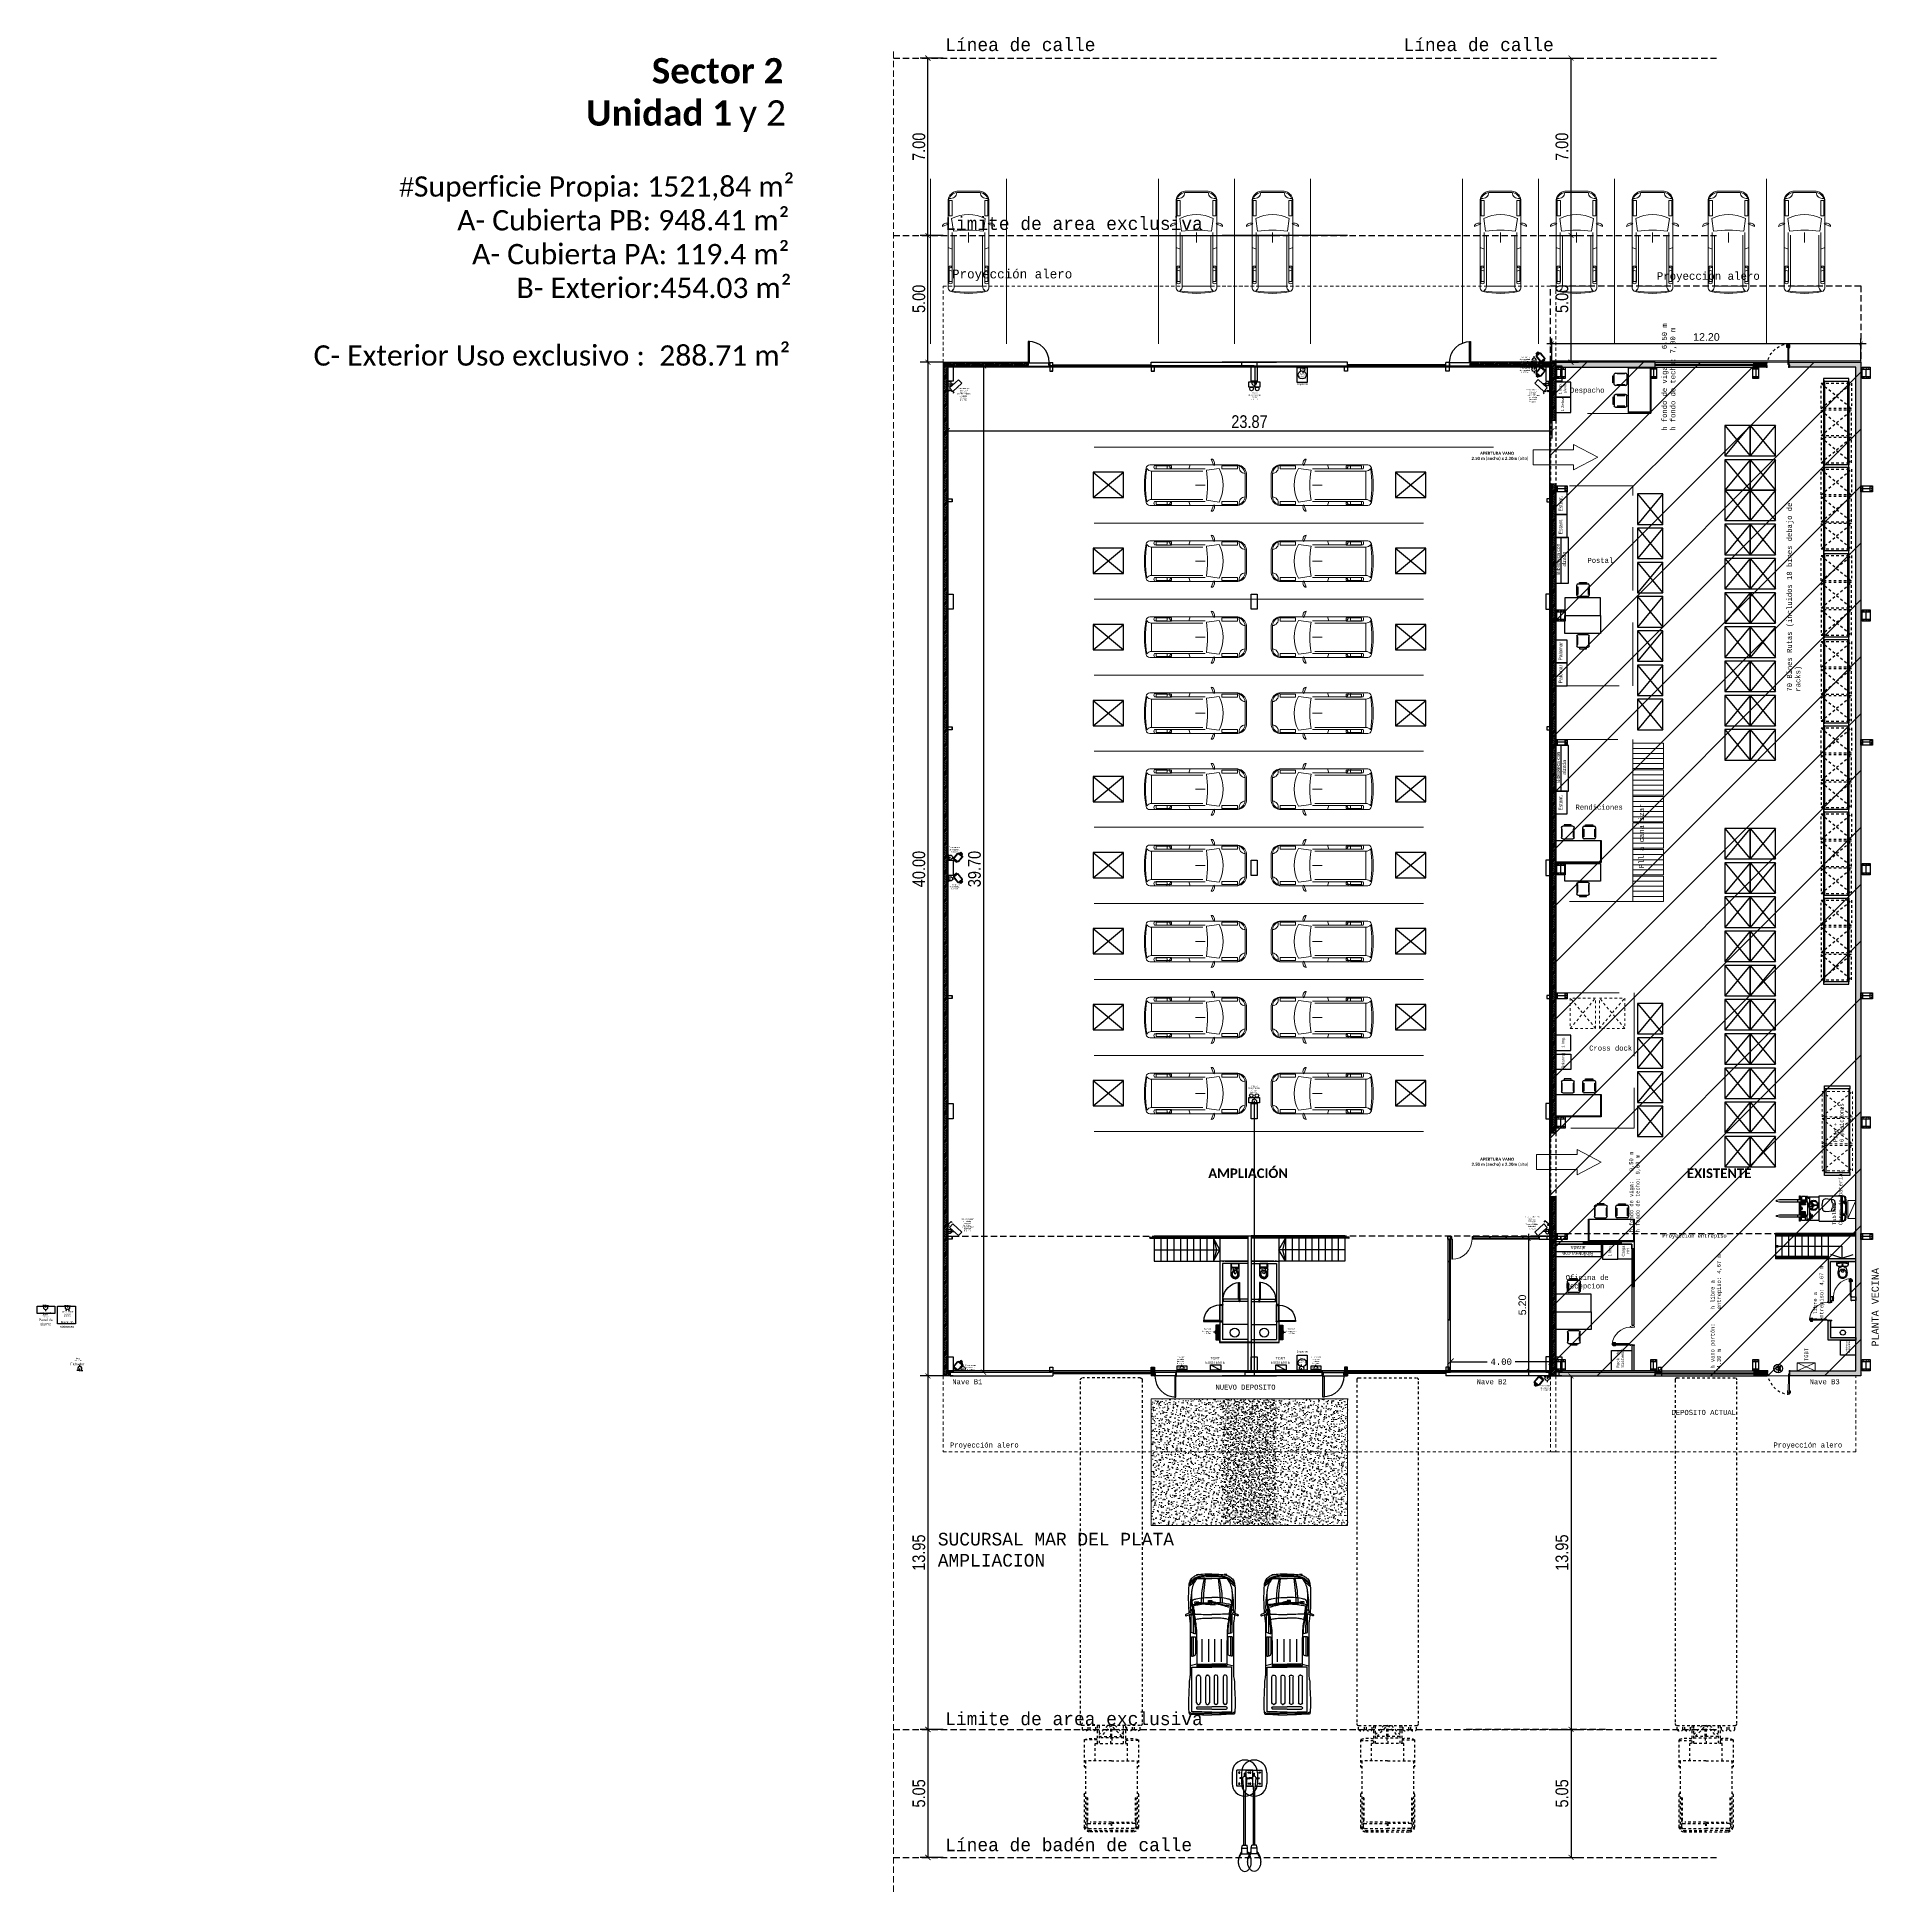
# Model space of a CAD drawing. Header units: millimetres. Extents: x 6085 to 6497, y 3307 to 3415.
# Drawn here: x 6298.2 to 6370.9, y 3315.2 to 3388.5 of the extents above; entities that cross this region are included whole.
import ezdxf
from ezdxf.enums import TextEntityAlignment as Align

# ---------------------------------------------------------------- set-up
doc = ezdxf.new("R2010")
doc.units = ezdxf.units.MM
for name, pattern in [('CONTIN', [0]), ('CONTINUA', [0]), ('DASHED', [0.75, 0.5, -0.25]), ('DASHED2', [0.375, 0.25, -0.125]), ('HIDDEN', [0.375, 0.25, -0.125]), ('HIDDEN2', [0.1875, 0.125, -0.0625])]:
    doc.linetypes.add(name, pattern=pattern)
for name, color, linetype in [('00- Refuerzos', 254, 'Continuous'), ('00-Muros', 252, 'Continuous'), ('02-Instalación eléctrica', 10, 'Continuous'), ('10-CARP-HOJA-PUER', 4, 'Continuous'), ('10-CARP-INSE-BLOQ', 7, 'Continuous'), ('10-CARP-MANO-ABRI', 7, 'Continuous'), ('10-CARP-MARC', 2, 'Continuous'), ('10-CARP-SLIA', 15, 'Continuous'), ('10-M-A-300', 7, 'Continuous'), ('Apilador', 252, 'Continuous'), ('BASTIDOR', 5, 'Continuous'), ('calles', 7, 'Continuous'), ('Carpintería', 3, 'Continuous'), ('Columnas', 7, 'Continuous'), ('Cotas', 4, 'Continuous'), ('Demolicion', 30, 'Continuous'), ('Durlock', 2, 'Continuous'), ('EQ - Pallets', 253, 'Continuous'), ('Escaleras', 2, 'Continuous'), ('Estanterías Livianas', 161, 'Continuous'), ('fondos', 9, 'Continuous'), ('FUTURO', 1, 'DASHED'), ('Hatch Muros', 252, 'Continuous'), ('Heladera', 252, 'Continuous'), ('Inst camaras', 80, 'Continuous'), ('Inst elec emergencia', 84, 'CONTIN'), ('Inst elec existente', 7, 'Continuous'), ('Inst elec tomas', 10, 'CONTIN'), ('Inst ventiladores', 170, 'Continuous'), ('LARGUERO_2300', 42, 'Continuous'), ('Mobiliario', 251, 'Continuous'), ('MUEBLES', 252, 'CONTINUA'), ('Muros', 7, 'Continuous'), ('Rack de Sistemas', 3, 'Continuous'), ('Racks', 252, 'Continuous'), ('racks pallets', 20, 'Continuous'), ('SANITARIOS', 1, 'Continuous'), ('TEXTO', 141, 'Continuous'), ('varios', 40, 'Continuous')]:
    doc.layers.add(name, color=color, linetype=linetype)
doc.layers.add('000 - EQUIPAMIENTO', color=251, linetype='Continuous', lineweight=0, true_color=0x6b6b6b)
for name, color, linetype, lineweight in [('000 ALE FLECHAS', 154, 'Continuous', 0), ('000 ALE LINEA DE CALLES', 252, 'Continuous', 9), ('000 ALE MUEBLES', 42, 'Continuous', 9), ('Contorno', 2, 'Continuous', 0), ('corte', 7, 'Continuous', 30), ('Delimitación de sectores', 6, 'Continuous', 20), ('MERCADERIA', 252, 'Continuous', 5), ('Mercadería', 252, 'Continuous', 20), ('OCASA_TODAS_r08$0$CARP-BARRIDO', 1, 'Continuous', 15), ('OCASA_TODAS_r08$0$CARP-HERRAJES', 9, 'Continuous', 15), ('OCASA_TODAS_r08$0$CARP-MARCO', 3, 'Continuous', 20), ('OCASA_TODAS_r08$0$Estructura', 7, 'Continuous', 20), ('Tableros eléctricos', 252, 'Continuous', 20), ('www.dwgautocad.com', 72, 'Continuous', 5)]:
    doc.layers.add(name, color=color, linetype=linetype, lineweight=lineweight)
doc.layers.add('vista', color=7, linetype='Continuous', lineweight=5, transparency=0.65)
doc.styles.add('ARIAL', font='arial.ttf')
doc.styles.add('IRI-OCASA-Layout R 9$0$Standard', font='arial.ttf')
doc.styles.add('SIMPLEX', font='SIMPLEX')
doc.styles.get("Standard").update_dxf_attribs({"font": 'lucon.TTF'})
doc.styles.add('Swis-200', font='swissc.ttf', dxfattribs={"height": 0.5})
doc.styles.add('TEXTO', font='sanss___.ttf', dxfattribs={"height": 0.12})
doc.dimstyles.new('COTAS_100', dxfattribs={"dimtxt": 0.4, "dimasz": 0.15, "dimexe": 0.2, "dimexo": 0.05, "dimgap": 0.05, "dimtad": 1, "dimzin": 1, "dimdsep": 46, "dimtxsty": 'ARIAL', "dimblk": 'ARCHTICK', "dimcen": 0.2, "dimdle": 0.2, "dimclrd": 256, "dimclre": 252, "dimclrt": 256, "dimaunit": 1, "dimadec": 0, "dimazin": 0, "dimtfac": 1, "dimtmove": 0, "dimatfit": 3, "dimfxl": 1, "dimarcsym": 0})
doc.dimstyles.get("Standard").update_dxf_attribs({"dimtxt": 0.25, "dimasz": 0.25, "dimexe": 0.18, "dimexo": 0.0625, "dimgap": 0.09, "dimtad": 0, "dimtih": 1, "dimtoh": 1, "dimzin": 0, "dimdsep": 46, "dimtxsty": 'Standard', "dimblk": 'ARCHTICK', "dimcen": 0.09, "dimclrd": 1, "dimclre": 2, "dimadec": 0, "dimazin": 0, "dimtfac": 1, "dimtofl": 0, "dimtmove": 0, "dimatfit": 3, "dimfxl": 1, "dimtolj": 1, "dimtzin": 0, "dimarcsym": 0})
doc.dimstyles.new('Swis-200', dxfattribs={"dimtxt": 0.5, "dimasz": 0.2, "dimexe": 0.3, "dimexo": 0, "dimgap": 0.1, "dimtad": 1, "dimzin": 4, "dimdsep": 46, "dimtxsty": 'Swis-200', "dimblk": 'ARCHTICK', "dimcen": 0.09, "dimclrd": 256, "dimazin": 0, "dimtfac": 1, "dimtofl": 0, "dimtmove": 1, "dimatfit": 0, "dimldrblk": 'ARCHTICK', "dimfxl": 1, "dimtolj": 1, "dimtzin": 0, "dimarcsym": 0})

# ---------------------------------------------------------------- blocks, each defined once
blk = doc.blocks.new('*U2')
at = {"layer": '10-CARP-HOJA-PUER'}
blk.add_lwpolyline([(-0.01, 0.02), (-0.01, 0.06), (-0.65, 0.06), (-0.65, 0.02), (-0.01, 0.02)], dxfattribs=at)
at = {"layer": '10-CARP-MANO-ABRI'}
blk.add_arc((-0.01, 0.02), 0.64, 90, 180, dxfattribs=at)
at = {"layer": '10-CARP-MARC'}
for points in [[(0.1, 0.68), (0.11, 0.68), (0.11, 0.66), (0.07, 0.66), (0.07, 0.65), (0.03, 0.65), (0.03, 0.66), (-0.01, 0.66), (-0.01, 0.68), (0, 0.68)], [(0.1, 0), (0.11, 0), (0.11, 0.02), (0.07, 0.02), (0.07, 0.03), (0.03, 0.03), (0.03, 0.02), (-0.01, 0.02), (-0.01, 0), (0, 0)]]:
    blk.add_lwpolyline(points, dxfattribs=at)
at = {"layer": '10-CARP-SLIA'}
for p, q in [((0, 0), (0, 0.68)), ((0.1, 0), (0.1, 0.68))]:
    blk.add_line(p, q, dxfattribs=at)
at = {"layer": '10-M-A-300'}
for points in [[(0, 0.68), (0.1, 0.68), (0.1, 0.69)], [(0, 0), (0.1, 0)]]:
    blk.add_lwpolyline(points, dxfattribs=at)
blk = doc.blocks.new('*U9')
at = {"layer": '10-CARP-HOJA-PUER'}
blk.add_lwpolyline([(-0.01, 0.02), (-0.01, 0.06), (-0.65, 0.06), (-0.65, 0.02), (-0.01, 0.02)], dxfattribs=at)
at = {"layer": '10-CARP-MANO-ABRI'}
blk.add_arc((-0.01, 0.02), 0.64, 90, 180, dxfattribs=at)
at = {"layer": '10-CARP-MARC'}
for points in [[(0.1, 0.68), (0.11, 0.68), (0.11, 0.66), (0.07, 0.66), (0.07, 0.65), (0.03, 0.65), (0.03, 0.66), (-0.01, 0.66), (-0.01, 0.68), (0, 0.68)], [(0.1, 0), (0.11, 0), (0.11, 0.02), (0.07, 0.02), (0.07, 0.03), (0.03, 0.03), (0.03, 0.02), (-0.01, 0.02), (-0.01, 0), (0, 0)]]:
    blk.add_lwpolyline(points, dxfattribs=at)
at = {"layer": '10-CARP-SLIA'}
for p, q in [((0, 0), (0, 0.68)), ((0.1, 0), (0.1, 0.68))]:
    blk.add_line(p, q, dxfattribs=at)
at = {"layer": '10-M-A-300'}
for points in [[(0, 0.68), (0.1, 0.68), (0.1, 0.69)], [(0, 0), (0.1, 0)]]:
    blk.add_lwpolyline(points, dxfattribs=at)
blk = doc.blocks.new('A$C307D73ED')
at = {"layer": 'SANITARIOS', "color": 1}
for p, q in [((0.001858, 0.594001), (0.325967, 0.594001)), ((0.001858, 0.51315), (0.001858, 0.594001)), ((0.001858, 0.445501), (0.325967, 0.445501)), ((0.024358, 0.495001), (0.024358, 0.585001)), ((0.163913, 0.414037), (0.049108, 0.414037)), ((0.060358, 0.459001), (0.267467, 0.459001)), ((0.121163, 0.315515), (0.121163, 0.238537)), ((0.163913, 0.414037), (0.278717, 0.414037)), ((0.163913, 0.414037), (0.278717, 0.414037)), ((0.206663, 0.315515), (0.206663, 0.238537)), ((0.303467, 0.495001), (0.303467, 0.585001))]:
    blk.add_line(p, q, dxfattribs=at)
blk.add_lwpolyline([(0, 0.51315), (0, 0.490596), (0.010731, 0.490596), (0.010731, 0.51315)], close=True, dxfattribs=at)
for points in [[(0.001858, 0.516666), (0.001858, 0.594001)], [(0.163913, 0.000002), (0.163202, 0.000001), (0.163202, 0.000001), (0.150528, 0.000043), (0.1361, 0.002276), (0.119943, 0.007381), (0.104511, 0.013419), (0.089751, 0.020129), (0.075661, 0.028851), (0.062913, 0.038244), (0.050837, 0.048979), (0.040102, 0.061056), (0.030708, 0.073803), (0.021986, 0.087893), (0.015277, 0.102654), (0.009239, 0.118085), (0.005213, 0.134188), (0.002529, 0.15029), (0.001858, 0.167734), (0.001858, 0.490596)], [(0.010731, 0.510192), (0.019243, 0.510192), (0.019243, 0.493554), (0.010731, 0.493554)], [(0.163913, 0.047274), (0.156365, 0.047676), (0.145734, 0.049053), (0.134341, 0.052486), (0.12291, 0.056959), (0.112053, 0.061894), (0.102154, 0.068022), (0.092686, 0.074998), (0.084305, 0.082447), (0.076856, 0.090828), (0.069879, 0.100296), (0.063751, 0.110195), (0.058816, 0.121052), (0.054343, 0.132483), (0.05151, 0.143817), (0.049629, 0.155101), (0.049108, 0.168643), (0.049108, 0.229524)], [(0.16439, 0.056262), (0.157183, 0.056645), (0.147623, 0.057884), (0.137283, 0.060999), (0.126414, 0.065252), (0.116301, 0.069849), (0.1072, 0.075483), (0.098357, 0.081999), (0.09068, 0.088822), (0.083856, 0.096499), (0.07734, 0.105342), (0.071706, 0.114443), (0.067109, 0.124556), (0.062935, 0.135225), (0.060328, 0.145651), (0.0586, 0.156018), (0.058108, 0.168816), (0.058108, 0.230235)], [(0.163435, 0.056262), (0.170642, 0.056645), (0.180202, 0.057884), (0.190542, 0.060999), (0.201411, 0.065252), (0.211524, 0.069849), (0.220625, 0.075483), (0.229468, 0.081999), (0.237145, 0.088822), (0.243969, 0.096499), (0.250485, 0.105342), (0.256119, 0.114443), (0.260716, 0.124556), (0.26489, 0.135225), (0.267497, 0.145651), (0.269225, 0.156018), (0.269717, 0.168816), (0.269717, 0.230235)], [(0.163913, 0.000002), (0.164623, 0.000001), (0.164623, 0.000001), (0.177297, 0.000043), (0.191725, 0.002276), (0.207882, 0.007381), (0.223314, 0.013419), (0.238074, 0.020129), (0.252164, 0.028851), (0.264912, 0.038244), (0.276989, 0.048979), (0.287724, 0.061056), (0.297117, 0.073803), (0.305839, 0.087893), (0.312548, 0.102654), (0.318587, 0.118085), (0.322612, 0.134188), (0.325296, 0.15029), (0.325967, 0.167734), (0.325967, 0.594001)], [(0.163913, 0.047274), (0.17146, 0.047676), (0.182091, 0.049053), (0.193484, 0.052486), (0.204915, 0.056959), (0.215772, 0.061894), (0.225671, 0.068022), (0.235139, 0.074998), (0.24352, 0.082447), (0.250969, 0.090828), (0.257946, 0.100296), (0.264074, 0.110195), (0.269009, 0.121052), (0.273482, 0.132483), (0.276315, 0.143817), (0.278196, 0.155101), (0.278717, 0.168643), (0.278717, 0.229524)]]:
    blk.add_lwpolyline(points, dxfattribs=at)
for centre in [(0.090687, 0.371148), (0.237138, 0.371148)]:
    blk.add_circle(centre, 0.00631, dxfattribs=at)
for centre, radius, start, end in [((0.049108, 0.366787), 0.04725, 90, 185.465024), ((0.033358, 0.585001), 0.009, 90, 180), ((0.060358, 0.495001), 0.036, 180, 270), ((0.163951, 0.229432), 0.114843, 90.019177, 179.953703), ((0.163948, 0.229432), 0.105843, 90.019177, 179.953703), ((0.163913, 0.238537), 0.088052, 60.954108, 119.045892), ((0.163913, 0.238537), 0.04275, 180, 0), ((0.163874, 0.229432), 0.114843, 0.046297, 89.980823), ((0.163877, 0.229432), 0.105843, 0.046297, 89.980823), ((0.267467, 0.495001), 0.036, 270, 0), ((0.278717, 0.366787), 0.04725, 354.534976, 90), ((0.294467, 0.585001), 0.009, 0, 90)]:
    blk.add_arc(centre, radius, start, end, dxfattribs=at)
blk = doc.blocks.new('A$C60B463A8')
at = {"layer": 'varios'}
for p, q in [((0.021, 1.891), (0.021, 1.363)), ((0.225, 1.04), (0.225, 1.612)), ((0.277, 1.644), (0.257, 1.644)), ((0.309, 1.612), (0.309, 1.04)), ((0.407, 1.577), (0.407, 1.555)), ((0.471, 1.641), (1.498, 1.641)), ((1.498, 1.491), (0.471, 1.491)), ((1.562, 1.577), (1.562, 1.555)), ((3.646, 1.897), (1.582, 1.897)), ((1.991, 1.633), (1.929, 1.897)), ((1.991, 1.633), (1.991, 1.04)), ((3.075, 1.844), (2.306, 1.844)), ((0, 1.258), (0, 1.04)), ((0, 0.821), (0, 1.04)), ((0.001, 1.363), (0.064, 1.363)), ((0.225, 1.04), (0.225, 0.467)), ((0.309, 0.467), (0.309, 1.04)), ((0.407, 1.217), (0.407, 1.196)), ((0.407, 0.862), (0.407, 0.883)), ((0.471, 1.281), (1.498, 1.281)), ((1.498, 1.132), (0.471, 1.132)), ((1.498, 0.947), (0.471, 0.947)), ((0.471, 0.798), (1.498, 0.798)), ((1.562, 1.217), (1.562, 1.196)), ((1.562, 0.862), (1.562, 0.883)), ((1.991, 0.446), (1.991, 1.04)), ((2.09, 1.426), (2.977, 1.426)), ((2.09, 1.161), (2.977, 1.161)), ((2.09, 0.918), (2.977, 0.918)), ((0.001, 0.716), (0.064, 0.716)), ((0.021, 0.188), (0.021, 0.716)), ((0.277, 0.435), (0.257, 0.435)), ((0.407, 0.502), (0.407, 0.524)), ((1.498, 0.588), (0.471, 0.588)), ((0.471, 0.438), (1.498, 0.438)), ((1.562, 0.502), (1.562, 0.524)), ((3.646, 0.182), (1.582, 0.182)), ((1.991, 0.446), (1.929, 0.182)), ((2.09, 0.653), (2.977, 0.653)), ((3.075, 0.235), (2.306, 0.235))]:
    blk.add_line(p, q, dxfattribs=at)
for points in [[(0.116, 1.833), (1.883, 1.83), (1.883, 1.04)], [(1.962, 1.04), (1.962, 1.446), (1.958, 1.581), (1.93, 1.642), (1.93, 1.04)], [(3.075, 1.777), (2.318, 1.777)], [(3.075, 1.844), (3.075, 1.678), (2.408, 1.678)], [(3.219, 1.77), (3.192, 1.682)], [(3.219, 1.77), (3.242, 1.848), (3.945, 1.849), (3.945, 1.788), (3.86, 1.772)], [(3.86, 1.772), (3.219, 1.77)], [(4.378, 1.483), (4.34, 0.902)], [(4.411, 1.568), (4.398, 1.566), (4.38, 1.699), (4.452, 1.709), (4.471, 1.576), (4.427, 1.57)], [(4.398, 1.661), (4.415, 1.66)], [(5.498, 1.632), (5.529, 1.632), (5.546, 1.546), (5.521, 1.546)], [(0.116, 0.246), (1.883, 0.249), (1.883, 1.04)], [(1.962, 1.04), (1.962, 0.633), (1.958, 0.498), (1.93, 0.437), (1.93, 1.04)], [(4.449, 1.041), (4.436, 1.041), (4.436, 1.175), (4.51, 1.175), (4.51, 1.041), (4.466, 1.041)], [(4.459, 1.135), (4.475, 1.13)], [(3.075, 0.302), (2.318, 0.302)], [(3.075, 0.235), (3.075, 0.401), (2.408, 0.401)], [(3.219, 0.309), (3.192, 0.397)], [(3.86, 0.307), (3.219, 0.309)], [(3.219, 0.309), (3.242, 0.231), (3.945, 0.23), (3.945, 0.291), (3.86, 0.307)], [(5.498, 0.447), (5.529, 0.447), (5.546, 0.533), (5.521, 0.533)]]:
    blk.add_lwpolyline(points, dxfattribs=at)
for points in [[(4.164, 1.842), (4.004, 1.942), (3.95, 2.066, 0.298358), (3.931, 2.079), (3.923, 2.079, 0.528682), (3.903, 2.05), (3.954, 1.921), (3.959, 1.888), (3.966, 1.79), (4.164, 1.842)], [(4.164, 0.237), (4.004, 0.137), (3.95, 0.013, -0.298358), (3.931, 0), (3.923, 0, -0.528682), (3.903, 0.029), (3.954, 0.158), (3.959, 0.191), (3.966, 0.289), (4.164, 0.237)]]:
    blk.add_lwpolyline(points, format="xyb", dxfattribs=at)
for centre, radius, start, end in [((0.257, 1.612), 0.032, 90, 180), ((0.277, 1.612), 0.032, 0, 90), ((0.471, 1.577), 0.0639, 90, 180), ((0.471, 1.555), 0.0639, 180, 270), ((1.498, 1.577), 0.0639, 0, 90), ((1.498, 1.555), 0.0639, 270, 0), ((3.978, 1.918), 0.0623, 254.30027, 1.37054), ((0.471, 1.217), 0.0639, 90, 180), ((0.471, 1.196), 0.0639, 180, 270), ((0.471, 0.883), 0.0639, 90, 180), ((0.471, 0.862), 0.0639, 180, 270), ((1.498, 1.217), 0.0639, 0, 90), ((1.498, 1.196), 0.0639, 270, 0), ((1.498, 0.883), 0.0639, 360, 90), ((1.498, 0.862), 0.0639, 270, 0), ((1.758, 1.256), 2.639, 340.53501, 353.47073), ((4.417, 4.721), 4.1, 269.80431, 283.57069), ((4.315, 7.575), 6.878, 270.80003, 278.8942), ((4.315, -5.496), 6.878, 81.1058, 89.10818), ((4.417, -2.642), 4.1, 76.42931, 89.85686), ((0.257, 0.467), 0.032, 180, 270), ((0.277, 0.467), 0.032, 270, 0), ((0.471, 0.524), 0.0639, 90, 180), ((0.471, 0.502), 0.0639, 180, 270), ((1.498, 0.524), 0.0639, 360, 90), ((1.498, 0.502), 0.0639, 270, 0), ((3.978, 0.161), 0.0623, 358.62946, 105.69973)]:
    blk.add_arc(centre, radius, start, end, dxfattribs=at)
for points, knots in [([(0.021, 1.608), (0.014, 1.606), (0.006, 1.605), (0.007, 1.58), (0.004, 1.523), (0.008, 1.449), (-0.001, 1.354), (0, 1.298), (0, 1.258)], [0, 0, 0, 0, 0.0160709, 0.0186413, 0.0719807, 0.1904654, 0.2365974, 0.3580684, 0.3580684, 0.3580684, 0.3580684]), ([(1.582, 1.897), (1.557, 1.899), (1.497, 1.902), (1.414, 1.908), (1.333, 1.939), (1.171, 1.934), (0.956, 1.942), (0.679, 1.957), (0.417, 1.963), (0.212, 1.959), (0.088, 1.941), (0.032, 1.94), (0.024, 1.906), (0.021, 1.891)], [0, 0, 0, 0, 0.073932, 0.179962, 0.2481, 0.330848, 0.661697, 0.895974, 1.160787, 1.452655, 1.496292, 1.551786, 1.592483, 1.592483, 1.592483, 1.592483]), ([(0.124, 1.946), (0.112, 1.929), (0.092, 1.903), (0.064, 1.846), (0.073, 1.754), (0.062, 1.588), (0.064, 1.365), (0.064, 1.168), (0.064, 1.061), (0.064, 1.038), (0.064, 1.037)], [0, 0, 0, 0, 0.0637509, 0.0963439, 0.186989, 0.3316019, 0.600266, 0.8544633, 0.9207524, 0.9227656, 0.9227656, 0.9227656, 0.9227656]), ([(0.106, 1.04), (0.106, 1.17), (0.106, 1.365), (0.117, 1.633), (0.115, 1.751), (0.115, 1.831), (0.116, 1.833), (0.116, 1.833)], [0, 0, 0, 0, 0.1844932, 0.2763744, 0.3692397, 0.37231, 0.3723227, 0.3723227, 0.3723227, 0.3723227]), ([(5.393, 1.621), (5.349, 1.651), (5.246, 1.722), (5.051, 1.816), (4.674, 1.861), (4.255, 1.839), (3.86, 1.735), (3.554, 1.661), (3.199, 1.642), (2.694, 1.633), (2.281, 1.633), (2.02, 1.633), (1.991, 1.633)], [0, 0, 0, 0, 0.158767, 0.377498, 0.639818, 1.286612, 1.622322, 1.86406, 2.230641, 2.682935, 3.381032, 3.468271, 3.468271, 3.468271, 3.468271]), ([(2.306, 1.844), (2.31, 1.814), (2.318, 1.765), (2.346, 1.692), (2.388, 1.683), (2.408, 1.678)], [0, 0, 0, 0, 0.0919016, 0.1533387, 0.212741, 0.212741, 0.212741, 0.212741]), ([(3.192, 1.682), (3.27, 1.682), (3.409, 1.683), (3.594, 1.711), (3.738, 1.737), (3.822, 1.758), (3.858, 1.772), (3.86, 1.772)], [0, 0, 0, 0, 0.2316874, 0.4168224, 0.5619295, 0.6690159, 0.6767537, 0.6767537, 0.6767537, 0.6767537]), ([(3.948, 1.936), (3.87, 1.928), (3.77, 1.916), (3.669, 1.901), (3.646, 1.897)], [1.0750341, 1.0750341, 1.0750341, 1.0750341, 1.1845737, 1.2179727, 1.2179727, 1.2179727, 1.2179727]), ([(4.423, 1.818), (4.387, 1.817), (4.296, 1.814), (4.155, 1.787), (4.003, 1.752), (3.879, 1.716), (3.808, 1.699), (3.761, 1.69), (3.773, 1.629), (3.792, 1.564), (3.808, 1.41), (3.807, 1.273), (3.807, 1.131), (3.806, 1.071), (3.805, 1.039)], [0, 0, 0, 0, 0.107281, 0.273534, 0.428308, 0.580029, 0.644743, 0.67501, 0.689227, 0.811869, 0.896682, 1.144172, 1.224965, 1.323331, 1.323331, 1.323331, 1.323331]), ([(4.372, 1.14), (4.371, 1.214), (4.365, 1.377), (4.324, 1.645), (4.305, 1.715), (4.292, 1.779), (4.225, 1.761), (4.16, 1.747), (4.073, 1.737), (4.017, 1.728), (3.97, 1.72), (3.979, 1.606), (3.959, 1.431), (3.957, 1.208), (3.957, 1.069), (3.957, 1.04)], [0.0328334, 0.0328334, 0.0328334, 0.0328334, 0.1047073, 0.1844145, 0.2287331, 0.2422812, 0.2613958, 0.3056108, 0.3477731, 0.3790828, 0.390857, 0.4063554, 0.513598, 0.6666281, 0.7088796, 0.7088796, 0.7088796, 0.7088796]), ([(5.551, 1.04), (5.551, 1.162), (5.552, 1.368), (5.513, 1.622), (5.423, 1.797), (5.29, 1.922), (5.02, 1.959), (4.609, 1.973), (4.242, 1.963), (4.016, 1.943), (4.004, 1.942)], [0, 0, 0, 0, 0.172982, 0.289746, 0.356722, 0.447764, 0.533391, 0.7294, 1.031992, 1.048274, 1.048274, 1.048274, 1.048274]), ([(4.918, 1.83), (4.785, 1.851), (4.594, 1.882), (4.36, 1.884), (4.22, 1.89), (4.138, 1.885), (4.098, 1.883)], [0, 0, 0, 0, 0.4048022, 0.5766649, 0.7036636, 0.8232569, 0.8232569, 0.8232569, 0.8232569]), ([(4.316, 1.812), (4.323, 1.807), (4.347, 1.786), (4.369, 1.667), (4.39, 1.558), (4.401, 1.469), (4.409, 1.398)], [0.0117203, 0.0117203, 0.0117203, 0.0117203, 0.0241203, 0.0575054, 0.1711131, 0.1849464, 0.1849464, 0.1849464, 0.1849464]), ([(4.415, 1.66), (4.418, 1.629), (4.425, 1.574), (4.431, 1.387), (4.385, 1.175), (4.36, 0.991), (4.349, 0.903)], [0, 0, 0, 0, 0.0607634, 0.1113484, 0.2476123, 0.371722, 0.371722, 0.371722, 0.371722]), ([(4.398, 1.661), (4.401, 1.628), (4.409, 1.56), (4.414, 1.393), (4.4, 1.294), (4.382, 1.199), (4.359, 1.063)], [0.0141134, 0.0141134, 0.0141134, 0.0141134, 0.0607634, 0.1113484, 0.2476123, 0.2663946, 0.2663946, 0.2663946, 0.2663946]), ([(4.423, 1.818), (4.45, 1.817), (4.511, 1.814), (4.561, 1.733), (4.575, 1.636), (4.612, 1.463), (4.626, 1.258), (4.625, 1.094), (4.624, 1.04)], [0, 0, 0, 0, 0.0776749, 0.1744769, 0.250481, 0.3742105, 0.7025831, 0.866186, 0.866186, 0.866186, 0.866186]), ([(5.498, 1.04), (5.498, 1.112), (5.497, 1.25), (5.48, 1.444), (5.446, 1.612), (5.368, 1.754), (5.275, 1.852), (5.188, 1.906), (5.122, 1.93), (5.085, 1.943), (5.063, 1.95)], [0, 0, 0, 0, 0.218173, 0.412581, 0.584324, 0.728368, 0.893072, 0.983161, 1.032816, 1.101867, 1.101867, 1.101867, 1.101867]), ([(5.063, 1.95), (5.09, 1.912), (5.159, 1.82), (5.28, 1.72), (5.362, 1.648), (5.393, 1.621)], [0, 0, 0, 0, 0.1384723, 0.3440065, 0.4668937, 0.4668937, 0.4668937, 0.4668937]), ([(5.119, 1.931), (5.154, 1.906), (5.233, 1.849), (5.306, 1.751), (5.364, 1.674), (5.384, 1.637), (5.393, 1.621)], [0, 0, 0, 0, 0.1269959, 0.2900283, 0.364148, 0.416689, 0.416689, 0.416689, 0.416689]), ([(5.393, 1.621), (5.387, 1.614), (5.379, 1.603), (5.382, 1.491), (5.376, 1.321), (5.38, 1.138), (5.38, 1.053), (5.38, 1.04)], [0, 0, 0, 0, 0.0263218, 0.0385655, 0.330017, 0.5438218, 0.5848103, 0.5848103, 0.5848103, 0.5848103]), ([(5.393, 1.621), (5.404, 1.61), (5.423, 1.591), (5.427, 1.513), (5.446, 1.394), (5.452, 1.233), (5.454, 1.111), (5.454, 1.051), (5.454, 1.04)], [0, 0, 0, 0, 0.0461741, 0.0779376, 0.2255481, 0.4123855, 0.5585019, 0.5925506, 0.5925506, 0.5925506, 0.5925506]), ([(0.021, 0.471), (0.014, 0.473), (0.006, 0.474), (0.007, 0.499), (0.004, 0.556), (0.008, 0.63), (-0.001, 0.725), (0, 0.781), (0, 0.821)], [0, 0, 0, 0, 0.0160709, 0.0186413, 0.0719807, 0.1904654, 0.2365974, 0.3580684, 0.3580684, 0.3580684, 0.3580684]), ([(0.124, 0.133), (0.112, 0.15), (0.092, 0.176), (0.064, 0.233), (0.073, 0.325), (0.062, 0.491), (0.064, 0.714), (0.064, 0.911), (0.064, 1.018), (0.064, 1.041), (0.064, 1.042)], [0, 0, 0, 0, 0.0637509, 0.0963439, 0.186989, 0.3316019, 0.600266, 0.8544633, 0.9207524, 0.9227656, 0.9227656, 0.9227656, 0.9227656]), ([(0.106, 1.04), (0.106, 0.909), (0.106, 0.714), (0.117, 0.446), (0.115, 0.328), (0.115, 0.248), (0.116, 0.246), (0.116, 0.246)], [0, 0, 0, 0, 0.1844932, 0.2763744, 0.3692397, 0.37231, 0.3723227, 0.3723227, 0.3723227, 0.3723227]), ([(4.423, 0.261), (4.387, 0.262), (4.296, 0.265), (4.155, 0.292), (4.003, 0.327), (3.879, 0.363), (3.808, 0.38), (3.761, 0.389), (3.773, 0.45), (3.792, 0.515), (3.808, 0.669), (3.807, 0.806), (3.807, 0.948), (3.806, 1.008), (3.805, 1.04)], [0, 0, 0, 0, 0.107281, 0.273534, 0.428308, 0.580029, 0.644743, 0.67501, 0.689227, 0.811869, 0.896682, 1.144172, 1.224965, 1.323331, 1.323331, 1.323331, 1.323331]), ([(4.355, 0.664), (4.346, 0.577), (4.322, 0.429), (4.305, 0.364), (4.292, 0.3), (4.225, 0.318), (4.16, 0.332), (4.073, 0.342), (4.017, 0.351), (3.97, 0.359), (3.979, 0.473), (3.959, 0.648), (3.957, 0.871), (3.957, 1.01), (3.957, 1.04)], [0.1145583, 0.1145583, 0.1145583, 0.1145583, 0.1844145, 0.2287331, 0.2422812, 0.2613958, 0.3056108, 0.3477731, 0.3790828, 0.390857, 0.4063554, 0.513598, 0.6666281, 0.7088796, 0.7088796, 0.7088796, 0.7088796]), ([(5.551, 1.04), (5.551, 0.917), (5.552, 0.711), (5.513, 0.457), (5.423, 0.282), (5.29, 0.157), (5.02, 0.12), (4.609, 0.106), (4.242, 0.116), (4.016, 0.136), (4.004, 0.137)], [0, 0, 0, 0, 0.172982, 0.289746, 0.356722, 0.447764, 0.533391, 0.7294, 1.031992, 1.048274, 1.048274, 1.048274, 1.048274]), ([(4.475, 1.13), (4.471, 1.087), (4.463, 1.009), (4.43, 0.835), (4.339, 0.633), (4.276, 0.459), (4.246, 0.376)], [0, 0, 0, 0, 0.1294788, 0.2372691, 0.5276291, 0.7920918, 0.7920918, 0.7920918, 0.7920918]), ([(4.459, 1.135), (4.455, 1.093), (4.447, 1.014), (4.414, 0.841), (4.38, 0.748), (4.343, 0.66), (4.305, 0.567)], [0, 0, 0, 0, 0.0607634, 0.1113484, 0.2476123, 0.264404, 0.264404, 0.264404, 0.264404]), ([(4.316, 0.267), (4.323, 0.272), (4.347, 0.293), (4.369, 0.412), (4.398, 0.564), (4.414, 0.726), (4.419, 0.806), (4.42, 0.831)], [0.0117203, 0.0117203, 0.0117203, 0.0117203, 0.0241203, 0.0575054, 0.1711131, 0.249921, 0.2844019, 0.2844019, 0.2844019, 0.2844019]), ([(4.373, 1.04), (4.373, 0.933), (4.372, 0.827), (4.359, 0.7), (4.359, 0.7)], [0, 0, 0, 0, 0.1047073, 0.1047673, 0.1047673, 0.1047673, 0.1047673]), ([(4.415, 1.329), (4.415, 1.326), (4.42, 1.261), (4.424, 1.165), (4.423, 1.07), (4.423, 1.039)], [0.2464149, 0.2464149, 0.2464149, 0.2464149, 0.249921, 0.3379446, 0.3827598, 0.3827598, 0.3827598, 0.3827598]), ([(4.423, 0.261), (4.45, 0.262), (4.511, 0.265), (4.561, 0.346), (4.575, 0.443), (4.612, 0.616), (4.626, 0.821), (4.625, 0.985), (4.624, 1.04)], [0, 0, 0, 0, 0.0776749, 0.1744769, 0.250481, 0.3742105, 0.7025831, 0.866186, 0.866186, 0.866186, 0.866186]), ([(4.423, 0.893), (4.423, 0.91), (4.424, 0.959), (4.423, 1.009), (4.423, 1.04)], [0.31368776, 0.31368776, 0.31368776, 0.31368776, 0.3379446, 0.38275983, 0.38275983, 0.38275983, 0.38275983]), ([(5.498, 1.04), (5.498, 0.967), (5.497, 0.829), (5.48, 0.635), (5.446, 0.467), (5.368, 0.325), (5.275, 0.227), (5.188, 0.173), (5.122, 0.149), (5.085, 0.136), (5.063, 0.129)], [0, 0, 0, 0, 0.218173, 0.412581, 0.584324, 0.728368, 0.893072, 0.983161, 1.032816, 1.101867, 1.101867, 1.101867, 1.101867]), ([(5.393, 0.458), (5.387, 0.465), (5.379, 0.476), (5.382, 0.588), (5.376, 0.758), (5.38, 0.941), (5.38, 1.026), (5.38, 1.04)], [0, 0, 0, 0, 0.0263218, 0.0385655, 0.330017, 0.5438218, 0.5848103, 0.5848103, 0.5848103, 0.5848103]), ([(5.393, 0.458), (5.404, 0.469), (5.423, 0.488), (5.427, 0.566), (5.446, 0.685), (5.452, 0.846), (5.454, 0.968), (5.454, 1.028), (5.454, 1.04)], [0, 0, 0, 0, 0.0461741, 0.0779376, 0.2255481, 0.4123855, 0.5585019, 0.5925506, 0.5925506, 0.5925506, 0.5925506]), ([(1.582, 0.182), (1.557, 0.18), (1.497, 0.177), (1.414, 0.171), (1.333, 0.14), (1.171, 0.145), (0.956, 0.137), (0.679, 0.122), (0.417, 0.116), (0.212, 0.12), (0.088, 0.138), (0.032, 0.139), (0.024, 0.173), (0.021, 0.188)], [0, 0, 0, 0, 0.073932, 0.179962, 0.2481, 0.330848, 0.661697, 0.895974, 1.160787, 1.452655, 1.496292, 1.551786, 1.592483, 1.592483, 1.592483, 1.592483]), ([(5.393, 0.458), (5.349, 0.428), (5.246, 0.357), (5.051, 0.263), (4.674, 0.218), (4.255, 0.24), (3.86, 0.344), (3.554, 0.418), (3.199, 0.437), (2.694, 0.446), (2.281, 0.446), (2.02, 0.446), (1.991, 0.446)], [0, 0, 0, 0, 0.158767, 0.377498, 0.639818, 1.286612, 1.622322, 1.86406, 2.230641, 2.682935, 3.381032, 3.468271, 3.468271, 3.468271, 3.468271]), ([(2.306, 0.235), (2.31, 0.265), (2.318, 0.314), (2.346, 0.387), (2.388, 0.396), (2.408, 0.401)], [0, 0, 0, 0, 0.0919016, 0.1533387, 0.212741, 0.212741, 0.212741, 0.212741]), ([(3.192, 0.397), (3.27, 0.397), (3.409, 0.396), (3.594, 0.368), (3.738, 0.342), (3.822, 0.321), (3.858, 0.307), (3.86, 0.307)], [0, 0, 0, 0, 0.2316874, 0.4168224, 0.5619295, 0.6690159, 0.6767537, 0.6767537, 0.6767537, 0.6767537]), ([(3.948, 0.143), (3.87, 0.151), (3.77, 0.163), (3.669, 0.178), (3.646, 0.182)], [1.0750341, 1.0750341, 1.0750341, 1.0750341, 1.1845737, 1.2179727, 1.2179727, 1.2179727, 1.2179727]), ([(4.918, 0.249), (4.785, 0.228), (4.594, 0.197), (4.36, 0.195), (4.22, 0.189), (4.138, 0.194), (4.098, 0.196)], [0, 0, 0, 0, 0.4048022, 0.5766649, 0.7036636, 0.8232569, 0.8232569, 0.8232569, 0.8232569]), ([(5.063, 0.129), (5.09, 0.167), (5.159, 0.259), (5.28, 0.359), (5.362, 0.431), (5.393, 0.458)], [0, 0, 0, 0, 0.1384723, 0.3440065, 0.4668937, 0.4668937, 0.4668937, 0.4668937]), ([(5.119, 0.148), (5.154, 0.173), (5.233, 0.23), (5.306, 0.328), (5.364, 0.405), (5.384, 0.442), (5.393, 0.458)], [0, 0, 0, 0, 0.1269959, 0.2900283, 0.364148, 0.416689, 0.416689, 0.416689, 0.416689])]:
    blk.add_open_spline(points, degree=3, knots=knots, dxfattribs=at)
blk.add_open_spline([(4.373, 1.04), (4.373, 1.052), (4.373, 1.065), (4.373, 1.078)], degree=3, dxfattribs=at)
blk = doc.blocks.new('VR29-4 www.dwgautocad.com')
at = {"linetype": 'ByBlock'}
for p, q in [((46.981521, 8.044519), (47.083445, 7.851332)), ((47.083445, 7.787969), (47.006787, 7.965286)), ((47.083445, 7.851332), (47.083445, 7.787969)), ((47.083445, 7.851332), (47.366272, 7.851332)), ((47.083445, 7.787969), (47.112136, 7.787969)), ((47.112136, 7.851332), (47.112136, 7.629403)), ((47.112136, 7.629403), (47.13301, 7.508145)), ((47.112136, 7.629403), (47.337581, 7.629403)), ((47.13301, 7.508145), (47.316707, 7.508145)), ((47.193164, 7.508145), (47.193164, 5.381944)), ((47.256553, 7.508145), (47.256553, 5.381944)), ((47.337581, 7.629403), (47.316707, 7.508145)), ((47.337581, 7.851332), (47.337581, 7.629403)), ((47.337581, 7.787969), (47.366272, 7.787969)), ((47.366272, 7.851332), (47.468196, 8.044519)), ((47.366272, 7.787969), (47.44293, 7.965286)), ((47.366272, 7.851332), (47.366272, 7.787969)), ((47.175778, 5.183652), (46.907257, 5.183652)), ((46.907257, 5.183652), (46.907257, 4.548449)), ((47.193164, 5.381944), (47.147931, 4.866051)), ((47.301785, 4.866051), (47.256553, 5.381944)), ((47.54246, 5.183652), (47.273939, 5.183652)), ((47.54246, 5.183652), (47.54246, 4.548449)), ((47.54246, 4.548449), (46.907257, 4.548449)), ((47.029421, 4.855486), (47.029421, 4.876615)), ((47.147931, 4.876615), (47.029421, 4.876615)), ((47.147931, 4.855486), (47.029421, 4.855486)), ((47.214294, 4.789124), (47.214294, 4.670613)), ((47.235423, 4.670613), (47.214294, 4.670613)), ((47.257492, 4.548449), (47.224858, 4.548449)), ((47.235423, 4.789124), (47.235423, 4.670613)), ((47.301785, 4.876615), (47.420296, 4.876615)), ((47.301785, 4.855486), (47.420296, 4.855486)), ((47.420296, 4.876615), (47.420296, 4.855486))]:
    blk.add_line(p, q, dxfattribs=at)
for points in [[(47.006787, 7.965286, -0.033777), (46.988508, 8.016874, -0.068356), (46.967741, 8.168071, -0.068356), (46.988508, 8.319268, -0.080525), (47.043049, 8.437039, -0.107063), (47.13223, 8.522326, -0.138314), (47.224858, 8.548449, -0.138314)], [(47.224858, 8.548449, -0.138314), (47.317487, 8.522326, -0.107063), (47.406668, 8.437039, -0.080525), (47.461209, 8.319268, -0.068356), (47.481976, 8.168071, -0.068356), (47.461209, 8.016874, -0.033777), (47.44293, 7.965286, -0.107063)]]:
    blk.add_lwpolyline(points, format="xyb", dxfattribs=at)
for centre in [(47.005179, 5.08573), (47.005179, 4.646372), (47.444537, 5.08573), (47.444537, 4.646372)]:
    blk.add_circle(centre, 0.025265, dxfattribs=at)
for start, end in [(169.978396, 180), (180, 0), (0, 10.021604)]:
    blk.add_arc((47.224858, 4.866051), 0.076927, start, end, dxfattribs=at)
blk = doc.blocks.new('AUPLS025')
at = {"color": 0, "linetype": 'ByBlock', "ltscale": 0.1}
for p, q in [((-17.907, -1.143), (-17.907, 1.143)), ((-4.2672, 1.2192), (-17.8308, 1.2192)), ((-4.028247, 1.143), (-4.191, 1.143)), ((-4.191, -1.143), (-4.191, 1.143)), ((-4.028247, 0.9144), (-4.191, 0.9144)), ((-4.028247, 0.8382), (-4.191, 0.8382)), ((-3.632496, 1.0668), (-2.565696, 1.0668)), ((-3.632496, 0.5588), (-3.632496, 1.0668)), ((-2.794, 1.016), (-0.2032, 1.016)), ((-2.794, 0), (-2.794, 1.016)), ((-2.565696, 1.0668), (-2.565696, 1.016)), ((-1.4732, 1.0668), (-0.1778, 1.0668)), ((-1.3462, 0.9398), (-1.3462, 0.9652)), ((-1.3462, 0.9652), (-0.381, 0.9652)), ((-1.3462, 0.9398), (-0.4572, 0.9398)), ((-0.4572, 0.9398), (-0.381, 0.9652)), ((-0.381, 0), (-0.381, 0.8382)), ((-0.3556, 0.9398), (-0.2794, 0.9652)), ((-0.3302, 0.9144), (-0.3302, 0)), ((-0.2794, 0.9652), (-0.2032, 0.9652)), ((-0.127, 0.889), (-0.127, 0)), ((-0.0508, 0.8636), (-0.0508, 0)), ((0, -0.8636), (0, 0.8636)), ((-4.205465, 0), (-3.759496, 0.413336)), ((-3.759496, -0.413336), (-4.205465, 0)), ((-4.028247, 0.6096), (-4.191, 0.6096)), ((-4.191, 0.5588), (-3.480096, 0.5588)), ((-4.191, 0.4826), (-3.480096, 0.4826)), ((-4.191, 0.151933), (-3.834228, 0.4826)), ((-3.759496, 0.0254), (-4.178059, 0.0254)), ((-3.759496, 0.4826), (-3.759496, -0.4826)), ((-3.708696, -0.4826), (-3.708696, 0.4826)), ((-3.480096, 0.0254), (-3.708696, 0.0254)), ((-3.480096, 0.635), (-3.480096, -0.635)), ((-2.794, 0.635), (-3.480096, 0.635)), ((-2.794, 0), (-2.794, -1.016)), ((-0.381, 0), (-0.381, -0.8382)), ((-0.3302, 0.0127), (-0.127, 0.0127)), ((-0.3302, -0.9144), (-0.3302, 0)), ((-0.127, -0.889), (-0.127, 0)), ((-0.0508, -0.8636), (-0.0508, 0)), ((-3.834228, -0.4826), (-4.191, -0.151933)), ((-3.480096, -0.4826), (-4.191, -0.4826)), ((-4.191, -0.5588), (-3.480096, -0.5588)), ((-4.028247, -0.6096), (-4.191, -0.6096)), ((-3.759496, -0.0254), (-4.178059, -0.0254)), ((-3.708696, -0.0254), (-3.480096, -0.0254)), ((-3.607096, -1.0668), (-3.607096, -0.5588)), ((-2.794, -0.635), (-3.480096, -0.635)), ((-0.3302, -0.0127), (-0.127, -0.0127)), ((-17.8308, -1.2192), (-4.2672, -1.2192)), ((-4.028247, -0.8382), (-4.191, -0.8382)), ((-4.028247, -0.9144), (-4.191, -0.9144)), ((-4.028247, -1.143), (-4.191, -1.143)), ((-3.632496, -1.0668), (-2.565696, -1.0668)), ((-2.794, -1.016), (-0.2032, -1.016)), ((-2.565696, -1.0668), (-2.565696, -1.016)), ((-1.4732, -1.0668), (-0.1778, -1.0668)), ((-1.3462, -0.9398), (-1.3462, -0.9652)), ((-1.3462, -0.9398), (-0.4572, -0.9398)), ((-1.3462, -0.9652), (-0.381, -0.9652)), ((-0.4572, -0.9398), (-0.381, -0.9652)), ((-0.3556, -0.9398), (-0.2794, -0.9652)), ((-0.2794, -0.9652), (-0.2032, -0.9652))]:
    blk.add_line(p, q, dxfattribs=at)
for centre, radius, start, end in [((-17.8308, 1.143), 0.0762, 90, 180), ((-4.2672, 1.143), 0.0762, 0, 90), ((-4.131435, 1.0287), 0.153987, 312.075022, 47.924978), ((-4.131435, 0.7239), 0.153987, 312.075022, 47.924978), ((-2.743496, 0.762), 0.9398, 161.075356, 192.48689), ((-3.454696, 0.762), 0.9398, 15.68035, 18.924644), ((-1.4732, 1.016), 0.0508, 90, 180), ((-0.3556, 0.9144), 0.0254, 0, 90), ((-0.2032, 0.8636), 0.2032, 0, 90), ((-0.2032, 0.8636), 0.1524, 0, 90), ((-0.2032, 0.889), 0.0762, 0, 90), ((-0.1778, 1.016), 0.0508, 338.678982, 90), ((-4.131435, -0.7239), 0.153987, 312.075022, 47.924978), ((-2.743496, -0.762), 0.9398, 167.51311, 198.924644), ((-17.8308, -1.143), 0.0762, 180, 270), ((-4.2672, -1.143), 0.0762, 270, 0), ((-4.131435, -1.0287), 0.153987, 312.075022, 47.924978), ((-3.454696, -0.762), 0.9398, 341.075356, 344.31965), ((-1.4732, -1.016), 0.0508, 180, 270), ((-0.3556, -0.9144), 0.0254, 270, 0), ((-0.2032, -0.8636), 0.1524, 270, 0), ((-0.2032, -0.8636), 0.2032, 270, 0), ((-0.2032, -0.889), 0.0762, 270, 0), ((-0.1778, -1.016), 0.0508, 270, 21.321018)]:
    blk.add_arc(centre, radius, start, end, dxfattribs=at)
blk = doc.blocks.new('_ArchTick')
at = {"color": 0, "linetype": 'ByBlock', "const_width": 0.15}
blk.add_lwpolyline([(-0.5, -0.5), (0.5, 0.5)], dxfattribs=at)
blk = doc.blocks.new('*D62')
at = {"color": 0, "lineweight": -2, "ltscale": 0.1}
for p, q in [((6333.92775, 3375.632039), (6333.021965, 3375.632039)), ((6333.92775, 3335.632039), (6333.021965, 3335.632039))]:
    blk.add_line(p, q, dxfattribs=at)
at = {"lineweight": -2, "ltscale": 0.1}
blk.add_line((6333.321965, 3375.632039), (6333.321965, 3335.632039), dxfattribs=at)
at = {"layer": 'Defpoints', "color": 0, "ltscale": 0.1}
for p in [(6333.92775, 3375.632039), (6333.321965, 3335.632039), (6333.92775, 3335.632039)]:
    blk.add_point(p, dxfattribs=at)
at = {"lineweight": -2, "ltscale": 0.1, "xscale": 0.2, "yscale": 0.2, "zscale": 0.2}
for p, rotation in [((6333.321965, 3375.632039), 90), ((6333.321965, 3335.632039), 270)]:
    blk.add_blockref('_ArchTick', p, dxfattribs=dict(at, rotation=rotation))
at = {"color": 0, "ltscale": 0.1, "insert": (6332.965633, 3355.632039), "char_height": 0.5, "attachment_point": 5, "rotation": 90, "style": 'Swis-200'}
blk.add_mtext('\\A1;40.00', dxfattribs=at)
blk = doc.blocks.new('*D63')
at = {"color": 0, "lineweight": -2, "ltscale": 0.1}
for p, q in [((6333.92775, 3335.632039), (6333.021965, 3335.632039)), ((6333.92775, 3321.682039), (6333.021965, 3321.682039))]:
    blk.add_line(p, q, dxfattribs=at)
at = {"lineweight": -2, "ltscale": 0.1}
blk.add_line((6333.321965, 3335.632039), (6333.321965, 3321.682039), dxfattribs=at)
at = {"layer": 'Defpoints', "color": 0, "ltscale": 0.1}
for p in [(6333.92775, 3335.632039), (6333.321965, 3321.682039), (6333.92775, 3321.682039)]:
    blk.add_point(p, dxfattribs=at)
at = {"lineweight": -2, "ltscale": 0.1, "xscale": 0.2, "yscale": 0.2, "zscale": 0.2}
for p, rotation in [((6333.321965, 3335.632039), 90), ((6333.321965, 3321.682039), 270)]:
    blk.add_blockref('_ArchTick', p, dxfattribs=dict(at, rotation=rotation))
at = {"color": 0, "ltscale": 0.1, "insert": (6332.965309, 3328.657039), "char_height": 0.5, "attachment_point": 5, "rotation": 90, "style": 'Swis-200'}
blk.add_mtext('\\A1;13.95', dxfattribs=at)
blk = doc.blocks.new('*D64')
at = {"color": 0, "lineweight": -2, "ltscale": 0.1}
for p, q in [((6333.92775, 3321.682039), (6333.021965, 3321.682039)), ((6333.92775, 3316.632039), (6333.021965, 3316.632039))]:
    blk.add_line(p, q, dxfattribs=at)
at = {"lineweight": -2, "ltscale": 0.1}
blk.add_line((6333.321965, 3321.682039), (6333.321965, 3316.632039), dxfattribs=at)
at = {"layer": 'Defpoints', "color": 0, "ltscale": 0.1}
for p in [(6333.92775, 3321.682039), (6333.321965, 3316.632039), (6333.92775, 3316.632039)]:
    blk.add_point(p, dxfattribs=at)
at = {"lineweight": -2, "ltscale": 0.1, "xscale": 0.2, "yscale": 0.2, "zscale": 0.2}
for p, rotation in [((6333.321965, 3321.682039), 90), ((6333.321965, 3316.632039), 270)]:
    blk.add_blockref('_ArchTick', p, dxfattribs=dict(at, rotation=rotation))
at = {"color": 0, "ltscale": 0.1, "insert": (6332.965633, 3319.157039), "char_height": 0.5, "attachment_point": 5, "rotation": 90, "style": 'Swis-200'}
blk.add_mtext('\\A1;5.05', dxfattribs=at)
blk = doc.blocks.new('*D65')
at = {"color": 0, "lineweight": -2, "ltscale": 0.1}
for p, q in [((6333.92775, 3380.632039), (6333.021965, 3380.632039)), ((6333.92775, 3375.632039), (6333.021965, 3375.632039))]:
    blk.add_line(p, q, dxfattribs=at)
at = {"lineweight": -2, "ltscale": 0.1}
blk.add_line((6333.321965, 3375.632039), (6333.321965, 3380.632039), dxfattribs=at)
at = {"layer": 'Defpoints', "color": 0, "ltscale": 0.1}
for p in [(6333.321965, 3380.632039), (6333.92775, 3380.632039), (6333.92775, 3375.632039)]:
    blk.add_point(p, dxfattribs=at)
at = {"lineweight": -2, "ltscale": 0.1, "xscale": 0.2, "yscale": 0.2, "zscale": 0.2}
for p, rotation in [((6333.321965, 3380.632039), 90), ((6333.321965, 3375.632039), 270)]:
    blk.add_blockref('_ArchTick', p, dxfattribs=dict(at, rotation=rotation))
at = {"color": 0, "ltscale": 0.1, "insert": (6332.965633, 3378.132039), "char_height": 0.5, "attachment_point": 5, "rotation": 90, "style": 'Swis-200'}
blk.add_mtext('\\A1;5.00', dxfattribs=at)
blk = doc.blocks.new('*D66')
at = {"color": 0, "lineweight": -2, "ltscale": 0.1}
for p, q in [((6333.92775, 3387.632039), (6333.021965, 3387.632039)), ((6333.92775, 3380.632039), (6333.021965, 3380.632039))]:
    blk.add_line(p, q, dxfattribs=at)
at = {"lineweight": -2, "ltscale": 0.1}
blk.add_line((6333.321965, 3380.632039), (6333.321965, 3387.632039), dxfattribs=at)
at = {"layer": 'Defpoints', "color": 0, "ltscale": 0.1}
for p in [(6333.321965, 3387.632039), (6333.92775, 3387.632039), (6333.92775, 3380.632039)]:
    blk.add_point(p, dxfattribs=at)
at = {"lineweight": -2, "ltscale": 0.1, "xscale": 0.2, "yscale": 0.2, "zscale": 0.2}
for p, rotation in [((6333.321965, 3387.632039), 90), ((6333.321965, 3380.632039), 270)]:
    blk.add_blockref('_ArchTick', p, dxfattribs=dict(at, rotation=rotation))
at = {"color": 0, "ltscale": 0.1, "insert": (6332.965633, 3384.132039), "char_height": 0.5, "attachment_point": 5, "rotation": 90, "style": 'Swis-200'}
blk.add_mtext('\\A1;7.00', dxfattribs=at)
blk = doc.blocks.new('*D67')
at = {"color": 0, "lineweight": -2, "ltscale": 0.1}
for p, q in [((6334.07775, 3373.722235), (6334.07775, 3372.626112)), ((6357.94775, 3373.358072), (6357.94775, 3372.626112))]:
    blk.add_line(p, q, dxfattribs=at)
at = {"lineweight": -2, "ltscale": 0.1}
blk.add_line((6334.07775, 3372.926112), (6357.94775, 3372.926112), dxfattribs=at)
at = {"layer": 'Defpoints', "color": 0, "ltscale": 0.1}
for p in [(6334.07775, 3373.722235), (6357.94775, 3373.358072), (6357.94775, 3372.926112)]:
    blk.add_point(p, dxfattribs=at)
at = {"lineweight": -2, "ltscale": 0.1, "xscale": 0.2, "yscale": 0.2, "zscale": 0.2, "rotation": 180}
blk.add_blockref('_ArchTick', (6334.07775, 3372.926112), dxfattribs=at)
at = {"lineweight": -2, "ltscale": 0.1, "xscale": 0.2, "yscale": 0.2, "zscale": 0.2}
blk.add_blockref('_ArchTick', (6357.94775, 3372.926112), dxfattribs=at)
at = {"color": 0, "ltscale": 0.1, "insert": (6346.01275, 3373.283092), "char_height": 0.5, "attachment_point": 5, "style": 'Swis-200'}
blk.add_mtext('\\A1;23.87', dxfattribs=at)
blk = doc.blocks.new('*D71')
at = {"color": 0, "lineweight": -2, "ltscale": 0.1}
for p, q in [((6335.128773, 3375.482039), (6335.817041, 3375.482039)), ((6335.128773, 3335.782039), (6335.817041, 3335.782039))]:
    blk.add_line(p, q, dxfattribs=at)
at = {"lineweight": -2, "ltscale": 0.1}
blk.add_line((6335.517041, 3375.482039), (6335.517041, 3335.782039), dxfattribs=at)
at = {"layer": 'Defpoints', "color": 0, "ltscale": 0.1}
for p in [(6335.128773, 3375.482039), (6335.128773, 3335.782039), (6335.517041, 3335.782039)]:
    blk.add_point(p, dxfattribs=at)
at = {"lineweight": -2, "ltscale": 0.1, "xscale": 0.2, "yscale": 0.2, "zscale": 0.2}
for p, rotation in [((6335.517041, 3375.482039), 90), ((6335.517041, 3335.782039), 270)]:
    blk.add_blockref('_ArchTick', p, dxfattribs=dict(at, rotation=rotation))
at = {"color": 0, "ltscale": 0.1, "insert": (6335.160385, 3355.632039), "char_height": 0.5, "attachment_point": 5, "rotation": 90, "style": 'Swis-200'}
blk.add_mtext('\\A1;39.70', dxfattribs=at)
blk = doc.blocks.new('*D58')
at = {"color": 0, "lineweight": -2, "ltscale": 0.1}
for p, q in [((6358.09775, 3335.632039), (6359.003535, 3335.632039)), ((6358.09775, 3321.682039), (6359.003535, 3321.682039))]:
    blk.add_line(p, q, dxfattribs=at)
at = {"lineweight": -2, "ltscale": 0.1}
blk.add_line((6358.703535, 3335.632039), (6358.703535, 3321.682039), dxfattribs=at)
at = {"layer": 'Defpoints', "color": 0, "ltscale": 0.1}
for p in [(6358.09775, 3335.632039), (6358.09775, 3321.682039), (6358.703535, 3321.682039)]:
    blk.add_point(p, dxfattribs=at)
at = {"lineweight": -2, "ltscale": 0.1, "xscale": 0.2, "yscale": 0.2, "zscale": 0.2}
for p, rotation in [((6358.703535, 3335.632039), 90), ((6358.703535, 3321.682039), 270)]:
    blk.add_blockref('_ArchTick', p, dxfattribs=dict(at, rotation=rotation))
at = {"color": 0, "ltscale": 0.1, "insert": (6358.346879, 3328.657039), "char_height": 0.5, "attachment_point": 5, "rotation": 90, "style": 'Swis-200'}
blk.add_mtext('\\A1;13.95', dxfattribs=at)
blk = doc.blocks.new('*D59')
at = {"color": 0, "lineweight": -2, "ltscale": 0.1}
for p, q in [((6358.09775, 3321.682039), (6359.003535, 3321.682039)), ((6358.09775, 3316.632039), (6359.003535, 3316.632039))]:
    blk.add_line(p, q, dxfattribs=at)
at = {"lineweight": -2, "ltscale": 0.1}
blk.add_line((6358.703535, 3321.682039), (6358.703535, 3316.632039), dxfattribs=at)
at = {"layer": 'Defpoints', "color": 0, "ltscale": 0.1}
for p in [(6358.09775, 3321.682039), (6358.09775, 3316.632039), (6358.703535, 3316.632039)]:
    blk.add_point(p, dxfattribs=at)
at = {"lineweight": -2, "ltscale": 0.1, "xscale": 0.2, "yscale": 0.2, "zscale": 0.2}
for p, rotation in [((6358.703535, 3321.682039), 90), ((6358.703535, 3316.632039), 270)]:
    blk.add_blockref('_ArchTick', p, dxfattribs=dict(at, rotation=rotation))
at = {"color": 0, "ltscale": 0.1, "insert": (6358.347204, 3319.157039), "char_height": 0.5, "attachment_point": 5, "rotation": 90, "style": 'Swis-200'}
blk.add_mtext('\\A1;5.05', dxfattribs=at)
blk = doc.blocks.new('*D60')
at = {"color": 0, "lineweight": -2, "ltscale": 0.1}
for p, q in [((6358.09775, 3380.632039), (6359.003535, 3380.632039)), ((6358.09775, 3375.632039), (6359.003535, 3375.632039))]:
    blk.add_line(p, q, dxfattribs=at)
at = {"lineweight": -2, "ltscale": 0.1}
blk.add_line((6358.703535, 3375.632039), (6358.703535, 3380.632039), dxfattribs=at)
at = {"layer": 'Defpoints', "color": 0, "ltscale": 0.1}
for p in [(6358.09775, 3380.632039), (6358.703535, 3380.632039), (6358.09775, 3375.632039)]:
    blk.add_point(p, dxfattribs=at)
at = {"lineweight": -2, "ltscale": 0.1, "xscale": 0.2, "yscale": 0.2, "zscale": 0.2}
for p, rotation in [((6358.703535, 3380.632039), 90), ((6358.703535, 3375.632039), 270)]:
    blk.add_blockref('_ArchTick', p, dxfattribs=dict(at, rotation=rotation))
at = {"color": 0, "ltscale": 0.1, "insert": (6358.347204, 3378.132039), "char_height": 0.5, "attachment_point": 5, "rotation": 90, "style": 'Swis-200'}
blk.add_mtext('\\A1;5.00', dxfattribs=at)
blk = doc.blocks.new('*D61')
at = {"color": 0, "lineweight": -2, "ltscale": 0.1}
for p, q in [((6358.09775, 3387.632039), (6359.003535, 3387.632039)), ((6358.09775, 3380.632039), (6359.003535, 3380.632039))]:
    blk.add_line(p, q, dxfattribs=at)
at = {"lineweight": -2, "ltscale": 0.1}
blk.add_line((6358.703535, 3380.632039), (6358.703535, 3387.632039), dxfattribs=at)
at = {"layer": 'Defpoints', "color": 0, "ltscale": 0.1}
for p in [(6358.09775, 3387.632039), (6358.703535, 3387.632039), (6358.09775, 3380.632039)]:
    blk.add_point(p, dxfattribs=at)
at = {"lineweight": -2, "ltscale": 0.1, "xscale": 0.2, "yscale": 0.2, "zscale": 0.2}
for p, rotation in [((6358.703535, 3387.632039), 90), ((6358.703535, 3380.632039), 270)]:
    blk.add_blockref('_ArchTick', p, dxfattribs=dict(at, rotation=rotation))
at = {"color": 0, "ltscale": 0.1, "insert": (6358.347204, 3384.132039), "char_height": 0.5, "attachment_point": 5, "rotation": 90, "style": 'Swis-200'}
blk.add_mtext('\\A1;7.00', dxfattribs=at)
blk = doc.blocks.new('*D73')
at = {"color": 2, "lineweight": -2}
for p, q in [((6353.94775, 3335.844539), (6353.94775, 3336.371726)), ((6357.94775, 3335.844539), (6357.94775, 3336.371726))]:
    blk.add_line(p, q, dxfattribs=at)
at = {"color": 1, "lineweight": -2}
for p, q in [((6353.94775, 3336.191726), (6355.398475, 3336.191726)), ((6357.94775, 3336.191726), (6356.497025, 3336.191726))]:
    blk.add_line(p, q, dxfattribs=at)
at = {"layer": 'Defpoints', "color": 0}
for p in [(6357.94775, 3336.191726), (6353.94775, 3335.782039), (6357.94775, 3335.782039)]:
    blk.add_point(p, dxfattribs=at)
at = {"color": 1, "lineweight": -2, "xscale": 0.25, "yscale": 0.25, "zscale": 0.25, "rotation": 180}
blk.add_blockref('_ArchTick', (6353.94775, 3336.191726), dxfattribs=at)
at = {"color": 1, "lineweight": -2, "xscale": 0.25, "yscale": 0.25, "zscale": 0.25}
blk.add_blockref('_ArchTick', (6357.94775, 3336.191726), dxfattribs=at)
at = {"color": 0, "insert": (6355.94775, 3336.191726), "char_height": 0.25, "attachment_point": 5}
blk.add_mtext('\\A1;4.00', dxfattribs=at)
blk = doc.blocks.new('KANGOO')
for p, q in [((-3.693404, 0.802572), (-0.209641, 0.802572)), ((-2.737242, 0.778598), (-2.641047, 1.024974)), ((-1.806992, 0.802572), (-1.748256, 0.644637)), ((-4.026429, -0.462854), (-4.026429, 0.462854)), ((-3.976895, -0.462854), (-3.976895, 0.462854)), ((-2.95039, 0.663322), (-2.446906, 0.59575)), ((-2.397163, 0), (-2.010839, 0)), ((-1.053335, 0.644637), (-2.395262, 0.644637)), ((-2.301043, 0.56033), (-0.284925, 0.56033)), ((-0.87977, 0.644637), (-0.395769, 0.644637)), ((-0.284925, 0.56033), (-0.284925, -0.56033)), ((-2.95039, -0.663322), (-2.446906, -0.59575)), ((-1.053335, -0.644637), (-2.395262, -0.644637)), ((-2.301043, -0.56033), (-0.284925, -0.56033)), ((-1.806992, -0.802572), (-1.748256, -0.644637)), ((-0.87977, -0.644637), (-0.395769, -0.644637)), ((-3.693404, -0.802572), (-0.209641, -0.802572)), ((-2.737242, -0.778598), (-2.641047, -1.024974)), ((-0.87977, -0.778172), (-0.395769, -0.778172))]:
    blk.add_line(p, q)
for points in [[(-3.668093, 0.64), (-3.060934, 0.64), (-3.060934, 0.76), (-3.668093, 0.76)], [(-1.068093, 0.64), (-0.460934, 0.64), (-0.460934, 0.76), (-1.068093, 0.76)], [(-3.668093, -0.64), (-3.060934, -0.64), (-3.060934, -0.76), (-3.668093, -0.76)], [(-1.068093, -0.64), (-0.460934, -0.64), (-0.460934, -0.76), (-1.068093, -0.76)]]:
    blk.add_lwpolyline(points, close=True)
for centre, radius, start, end in [((-3.636227, 0.413431), 0.39332, 98.358775, 172.781316), ((-3.590371, 0.402664), 0.391182, 102.848735, 171.148873), ((-3.982819, 0.703646), 0.240865, 271.40927, 10.889441), ((-1.212605, 0.812641), 0.231499, 313.471147, 357.507289), ((-0.763087, 0.711405), 0.134436, 150.221317, 209.778683), ((-0.512453, 0.711405), 0.134436, 330.221317, 29.778683), ((-0.224226, 0.641384), 0.161847, 14.410273, 84.829528), ((-1.670208, 0), 1.441826, 152.609224, 207.390776), ((1.182271, 0), 3.67775, 170.677721, 189.322279), ((-0.277682, 0.783297), 0.223085, 268.139402, 325.204357), ((-4.475079, 0), 4.429438, 351.483249, 8.516751), ((-3.477162, 0), 3.477162, 348.694533, 11.305467), ((-3.636227, -0.413431), 0.39332, 187.218684, 261.641225), ((-3.590371, -0.402664), 0.391182, 188.851127, 257.151265), ((-3.982819, -0.703646), 0.240865, 349.110559, 88.59073), ((-1.212605, -0.812641), 0.231499, 2.492711, 46.528853), ((-0.763087, -0.711405), 0.134436, 150.221317, 209.778683), ((-0.512453, -0.711405), 0.134436, 330.221317, 29.778683), ((-0.277682, -0.783297), 0.223085, 34.795643, 91.860598), ((-0.224226, -0.641384), 0.161847, 275.170472, 345.589727)]:
    blk.add_arc(centre, radius, start, end)
at = {"extrusion": (0, 0, -1)}
blk.add_ellipse((-2.689144, 0.901786), major_axis=(-0.048098, -0.123188), ratio=0.551973, start_param=0, end_param=3.141592654, dxfattribs=at)
blk.add_ellipse((-2.689144, -0.901786), major_axis=(-0.048098, 0.123188), ratio=0.551973, start_param=0, end_param=3.141592654)
blk = doc.blocks.new('IRI-OCASA-Layout R 9$0$OCA_SILLA')
at = {"linetype": 'Continuous'}
for p, q in [((0.0549, 0.05), (0.0549, 0.4483)), ((0.1049, 0.4983), (0.5023, 0.4983)), ((0.5023, 0), (0.1049, 0)), ((0.5523, 0.4483), (0.5523, 0.05))]:
    blk.add_line(p, q, dxfattribs=at)
for points in [[(0, 0.1087), (0, 0.3889), (0.0427, 0.3889), (0.0427, 0.1087)], [(0.1654, 0.4663), (0.1654, 0.4876), (0.4749, 0.4876), (0.4749, 0.4663)], [(0.1681, 0.0207), (0.1681, 0.0394), (0.4749, 0.0394), (0.4749, 0.0207)]]:
    blk.add_lwpolyline(points, close=True, dxfattribs=at)
for centre, start, end in [((0.1049, 0.4483), 90, 180), ((0.1049, 0.05), 180, 270), ((0.5023, 0.4483), 0, 90), ((0.5023, 0.05), 270, 0)]:
    blk.add_arc(centre, 0.05, start, end, dxfattribs=at)
blk = doc.blocks.new('mesa_trabajo_1.80x.83')
blk.add_lwpolyline([(0, 0.88), (-1.8, 0.88), (-1.8, 0), (0, 0)], close=True)
blk.add_lwpolyline([(-1.775, 0.88), (-1.775, 0.025), (-0.025, 0.025), (-0.025, 0.88)])
blk = doc.blocks.new('biblioteca')
for p, q in [((0.5, 1.8), (0, 1.8)), ((0, 1.8), (0, 0)), ((0.2, 1.8), (0.2, 0)), ((0.5, 0), (0.5, 1.8)), ((0, 0), (0.5, 0))]:
    blk.add_line(p, q)
blk = doc.blocks.new('Escritorio_1.40x0.70')
at = {"layer": 'Mobiliario'}
blk.add_lwpolyline([(0, 0), (-0.7, 0), (-0.7, -1.4), (0, -1.4)], close=True, dxfattribs=at)
at = {"layer": 'Mobiliario', "rotation": 180}
blk.add_blockref('IRI-OCASA-Layout R 9$0$OCA_SILLA', (0.605839, -0.46192), dxfattribs=at)
blk = doc.blocks.new('*D115')
at = {"layer": 'Cotas', "lineweight": -2}
blk.add_line((6357.74775, 3376.371906), (6370.34775, 3376.371906), dxfattribs=at)
at = {"layer": 'Cotas', "color": 252, "lineweight": -2}
for p, q in [((6357.94775, 3375.682039), (6357.94775, 3376.571906)), ((6370.14775, 3375.682039), (6370.14775, 3376.571906))]:
    blk.add_line(p, q, dxfattribs=at)
at = {"layer": 'Defpoints', "color": 0}
for p in [(6370.14775, 3376.371906), (6357.94775, 3375.632039), (6370.14775, 3375.632039)]:
    blk.add_point(p, dxfattribs=at)
at = {"layer": 'Cotas', "lineweight": -2, "xscale": 0.15, "yscale": 0.15, "zscale": 0.15, "rotation": 180}
blk.add_blockref('_ArchTick', (6357.94775, 3376.371906), dxfattribs=at)
at = {"layer": 'Cotas', "lineweight": -2, "xscale": 0.15, "yscale": 0.15, "zscale": 0.15}
blk.add_blockref('_ArchTick', (6370.14775, 3376.371906), dxfattribs=at)
at = {"layer": 'Cotas', "insert": (6364.04775, 3376.625078), "char_height": 0.3, "attachment_point": 5, "style": 'ARIAL'}
blk.add_mtext('12.20', dxfattribs=at)
blk = doc.blocks.new('A$C347B20F1')
for points in [[(175.143718, 166.070149, -0.029649), (185, 0, -0.029649), (175.143718, -166.070149, -0.379899), (111.593007, -222.5), (40, -222.5, -0.414214), (0, -182.5), (0, 0), (0, 182.5, -0.414214), (40, 222.5), (111.593007, 222.5, -0.379899)], [(281.067095, -19.570784, -0.027242), (280, 0, -0.027242), (281.067095, 19.570784, -0.250976), (342.787675, 109.645242, -0.068976), (407.495095, 132.573447, -0.179639), (556.101624, 109.705189, -0.272087), (620.573234, 0, -0.272087), (556.101624, -109.705189, -0.179639), (407.495095, -132.573447, -0.068976), (342.787675, -109.645242, -0.250976)], [(332.824365, 34.427809, -0.283637), (348.027657, 48.91635, -1.233806), (348.027657, -48.91635, -0.283637), (332.824365, -34.427809, -0.129065)]]:
    blk.add_lwpolyline(points, format="xyb", close=True)
for points in [[(88.738566, -199.5, -0.382504), (48.977979, -163.869863, -0.027373), (40, 0, -0.027373), (48.977979, 163.869863, -0.382504), (88.738566, 199.5, -0.382504)], [(179.654454, 122.399834, -0.017322), (348, 163.000004, -0.034533), (429.906363, 175.000004, -0.180901), (602.96307, 118.084611, -0.210568), (655, 0, -0.210568), (602.96307, -118.084611, -0.180901), (429.906363, -175.000004, -0.034533), (348, -163.000004, -0.017322), (179.654454, -122.399834, -0.017322)]]:
    blk.add_lwpolyline(points, format="xyb")
for centre, radius in [((120.061489, -2.975691), 15), ((122, 0), 13.5), ((122, 0), 13.5), ((230, 80), 7.5), ((230, -80), 7.5)]:
    blk.add_circle(centre, radius)
for centre, radius, start, end in [((120.061489, -2.975691), 25, 120, 240), ((120.061489, -2.975691), 25, 300, 60), ((230, 80), 7.5, 102.400197, 257.599803), ((230, -80), 7.5, 102.400197, 257.599803)]:
    blk.add_arc(centre, radius, start, end)
blk = doc.blocks.new('A$C49CE79F2')
at = {"layer": 'Carpintería', "lineweight": 9}
for p, q in [((-60, 907.981707, 7.994941), (-60, 887.981707, 7.994941)), ((-60, 907.981707, 7.994941), (-60, 887.981707, 7.994941)), ((-60, 907.981707, 7.994941), (-60, 887.981707, 7.994941)), ((-60, 907.981707, 7.994941), (-60, 887.981707, 7.994941)), ((-60, 887.981707, 7.994941), (-20, 887.981707, 7.994941)), ((-60, 887.981707, 7.994941), (-20, 887.981707, 7.994941)), ((-60, 887.981707, 7.994941), (-20, 887.981707, 7.994941)), ((-60, 887.981707, 7.994941), (-20, 887.981707, 7.994941)), ((-55, 912.981707, 7.994941), (-50, 912.981707, 7.994941)), ((-55, 912.981707, 7.994941), (-50, 912.981707, 7.994941)), ((-50, 902.981707, 7.994941), (0, 902.981707, 7.994941)), ((-50, 902.981707, 7.994941), (0, 902.981707, 7.994941)), ((-50, 902.981707, 7.994941), (0, 902.981707, 7.994941)), ((-50, 902.981707, 7.994941), (0, 902.981707, 7.994941)), ((-50, 902.981707, 7.994941), (0, 902.981707, 7.994941)), ((-50, 902.981707, 7.994941), (0, 902.981707, 7.994941)), ((-50, 902.981707, 7.994941), (0, 902.981707, 7.994941)), ((-50, 902.981707, 7.994941), (0, 902.981707, 7.994941)), ((-50, 902.981707, 7.994941), (0, 902.981707, 7.994941)), ((-50, 902.981707, 7.994941), (0, 902.981707, 7.994941)), ((-50, 902.981707, 7.994941), (0, 902.981707, 7.994941)), ((-50, 902.981707, 7.994941), (50, 902.981707, 7.994941)), ((-20, 887.981707, 7.994941), (-20, 872.981707, 7.994941)), ((-20, 887.981707, 7.994941), (-20, 872.981707, 7.994941)), ((-20, 887.981707, 7.994941), (-20, 872.981707, 7.994941)), ((-20, 887.981707, 7.994941), (-20, 872.981707, 7.994941)), ((-20, 872.981707, 7.994941), (5, 872.981707, 7.994941)), ((-20, 872.981707, 7.994941), (5, 872.981707, 7.994941)), ((-20, 872.981707, 7.994941), (5, 872.981707, 7.994941)), ((-20, 872.981707, 7.994941), (55, 872.981707, 7.994941)), ((50, 912.981707, 7.994941), (55, 912.981707, 7.994941)), ((50, 912.981707, 7.994941), (55, 912.981707, 7.994941)), ((60, 907.981707, 7.994941), (60, 877.981707, 7.994941)), ((60, 907.981707, 7.994941), (60, 877.981707, 7.994941)), ((60, 907.981707, 7.994941), (60, 877.981707, 7.994941)), ((60, 907.981707, 7.994941), (60, 877.981707, 7.994941)), ((-874.982858, 20.285966), (-874.982858, 60.285966)), ((-874.982858, 60.285966), (-65, 60)), ((-874.982858, 20.285966), (-874.982858, 60.285966)), ((-874.982858, 60.285966), (-65, 60)), ((-874.982858, 20.285966), (-874.982858, 60.285966)), ((-874.982858, 60.285966), (-65, 60)), ((-874.982858, 20.285966), (-874.982858, 60.285966)), ((-874.982858, 60.285966), (-65, 60)), ((-65, 20), (-874.982858, 20.285966)), ((-65, 20), (-874.982858, 20.285966)), ((-65, 20), (-874.982858, 20.285966)), ((-65, 20), (-874.982858, 20.285966)), ((-65, 60), (-65, 20)), ((-65, 60), (-65, 20)), ((-65, 60), (-65, 20)), ((-65, 60), (-65, 20)), ((-60, 15), (-20, 15)), ((-60, -5), (-60, 15)), ((-60, 15), (-20, 15)), ((-60, -5), (-60, 15)), ((-60, 15), (-20, 15)), ((-60, -5), (-60, 15)), ((-60, 15), (-20, 15)), ((-60, -5), (-60, 15)), ((-50, 0), (0, 0)), ((-50, 0), (0, 0)), ((-50, 0), (0, 0)), ((-50, 0), (0, 0)), ((-50, 0), (0, 0)), ((-50, 0), (0, 0)), ((-50, 0), (0, 0)), ((-50, 0), (0, 0)), ((-50, 0), (0, 0)), ((-50, 0), (0, 0)), ((-50, 0), (0, 0)), ((-50, 0), (50, 0)), ((-20, 15), (-20, 30)), ((-20, 30), (5, 30)), ((-20, 15), (-20, 30)), ((-20, 30), (5, 30)), ((-20, 15), (-20, 30)), ((-20, 30), (5, 30)), ((-20, 15), (-20, 30)), ((-20, 30), (55, 30)), ((60, -5), (60, 25)), ((60, -5), (60, 25)), ((60, -5), (60, 25)), ((60, -5), (60, 25)), ((-55, -10), (-50, -10)), ((-55, -10), (-50, -10)), ((50, -10), (55, -10)), ((50, -10), (55, -10))]:
    blk.add_line(p, q, dxfattribs=at)
at = {"layer": 'Carpintería'}
for p, q in [((-50, 912.981707, 7.994941), (-50, 902.981707, 7.994941)), ((-50, 912.981707, 7.994941), (-50, 902.981707, 7.994941)), ((-50, 912.981707, 7.994941), (-50, 902.981707, 7.994941)), ((-50, 912.981707, 7.994941), (-50, 902.981707, 7.994941)), ((-50, 902.981707, 7.994941), (0, 902.981707, 7.994941)), ((-50, 902.981707, 7.994941), (0, 902.981707, 7.994941)), ((50, 912.981707, 7.994941), (50, 902.981707, 7.994941)), ((50, 912.981707, 7.994941), (50, 902.981707, 7.994941)), ((50, 912.981707, 7.994941), (50, 902.981707, 7.994941)), ((-50, 0), (0, 0)), ((-50, -10), (-50, 0)), ((-50, -10), (-50, 0)), ((-50, 0), (0, 0)), ((-50, -10), (-50, 0)), ((-50, -10), (-50, 0)), ((50, -10), (50, 0)), ((50, -10), (50, 0)), ((50, -10), (50, 0))]:
    blk.add_line(p, q, dxfattribs=at)
at = {"layer": 'Carpintería', "color": 252}
for p, q in [((-732.821822, 93.577966), (-835.875822, 93.577966)), ((-835.875822, 93.577966), (-835.875822, 79.511966)), ((-732.821822, 93.577966), (-835.875822, 93.577966)), ((-835.875822, 93.577966), (-835.875822, 79.511966)), ((-732.821822, 93.577966), (-835.875822, 93.577966)), ((-835.875822, 93.577966), (-835.875822, 79.511966)), ((-732.821822, 93.577966), (-835.875822, 93.577966)), ((-835.875822, 93.577966), (-835.875822, 79.511966)), ((-835.875822, 79.511966), (-826.499822, 79.511966)), ((-835.875822, 79.511966), (-826.499822, 79.511966)), ((-835.875822, 79.511966), (-826.499822, 79.511966)), ((-835.875822, 79.511966), (-826.499822, 79.511966)), ((-835.875822, 60.285966), (-835.875822, 69.353966)), ((-835.875822, 69.353966), (-803.059822, 69.353966)), ((-835.875822, 60.285966), (-835.875822, 69.353966)), ((-835.875822, 69.353966), (-803.059822, 69.353966)), ((-835.875822, 60.285966), (-835.875822, 69.353966)), ((-835.875822, 69.353966), (-803.059822, 69.353966)), ((-835.875822, 60.285966), (-835.875822, 69.353966)), ((-835.875822, 69.353966), (-803.059822, 69.353966)), ((-835.875822, 20.285966), (-835.875822, 11.217966)), ((-835.875822, 20.285966), (-835.875822, 11.217966)), ((-835.875822, 20.285966), (-835.875822, 11.217966)), ((-835.875822, 20.285966), (-835.875822, 11.217966)), ((-835.875822, 11.217966), (-803.059822, 11.217966)), ((-835.875822, 11.217966), (-803.059822, 11.217966)), ((-835.875822, 11.217966), (-803.059822, 11.217966)), ((-835.875822, 11.217966), (-803.059822, 11.217966)), ((-835.875822, -13.006034), (-835.875822, 1.059966)), ((-835.875822, 1.059966), (-826.499822, 1.059966)), ((-835.875822, -13.006034), (-835.875822, 1.059966)), ((-835.875822, 1.059966), (-826.499822, 1.059966)), ((-835.875822, -13.006034), (-835.875822, 1.059966)), ((-835.875822, 1.059966), (-826.499822, 1.059966)), ((-835.875822, -13.006034), (-835.875822, 1.059966)), ((-835.875822, 1.059966), (-826.499822, 1.059966)), ((-826.499822, 69.353966), (-826.499822, 79.511966)), ((-826.499822, 79.511966), (-812.045822, 79.511966)), ((-826.499822, 79.511966), (-732.821822, 79.511966)), ((-826.499822, 69.353966), (-826.499822, 79.511966)), ((-826.499822, 79.511966), (-812.045822, 79.511966)), ((-826.499822, 79.511966), (-732.821822, 79.511966)), ((-826.499822, 69.353966), (-826.499822, 79.511966)), ((-826.499822, 79.511966), (-812.045822, 79.511966)), ((-826.499822, 79.511966), (-732.821822, 79.511966)), ((-826.499822, 69.353966), (-826.499822, 79.511966)), ((-826.499822, 79.511966), (-812.045822, 79.511966)), ((-826.499822, 79.511966), (-732.821822, 79.511966)), ((-826.499822, 11.217966), (-826.499822, 1.059966)), ((-826.499822, 11.217966), (-826.499822, 1.059966)), ((-826.499822, 11.217966), (-826.499822, 1.059966)), ((-826.499822, 11.217966), (-826.499822, 1.059966)), ((-826.499822, 1.059966), (-812.045822, 1.059966)), ((-826.499822, 1.059966), (-732.821822, 1.059966)), ((-826.499822, 1.059966), (-812.045822, 1.059966)), ((-826.499822, 1.059966), (-732.821822, 1.059966)), ((-826.499822, 1.059966), (-812.045822, 1.059966)), ((-826.499822, 1.059966), (-732.821822, 1.059966)), ((-826.499822, 1.059966), (-812.045822, 1.059966)), ((-826.499822, 1.059966), (-732.821822, 1.059966)), ((-812.045822, 79.511966), (-812.045822, 69.353966)), ((-812.045822, 79.511966), (-812.045822, 69.353966)), ((-812.045822, 79.511966), (-812.045822, 69.353966)), ((-812.045822, 79.511966), (-812.045822, 69.353966)), ((-812.045822, 1.059966), (-812.045822, 11.217966)), ((-812.045822, 1.059966), (-812.045822, 11.217966)), ((-812.045822, 1.059966), (-812.045822, 11.217966)), ((-812.045822, 1.059966), (-812.045822, 11.217966)), ((-803.059822, 69.353966), (-803.059822, 60.285966)), ((-803.059822, 69.353966), (-803.059822, 60.285966)), ((-803.059822, 69.353966), (-803.059822, 60.285966)), ((-803.059822, 69.353966), (-803.059822, 60.285966)), ((-803.059822, 11.217966), (-803.059822, 20.285966)), ((-803.059822, 11.217966), (-803.059822, 20.285966)), ((-803.059822, 11.217966), (-803.059822, 20.285966)), ((-803.059822, 11.217966), (-803.059822, 20.285966)), ((-732.821822, 79.511966), (-732.821822, 93.577966)), ((-732.821822, 79.511966), (-732.821822, 93.577966)), ((-732.821822, 79.511966), (-732.821822, 93.577966)), ((-732.821822, 79.511966), (-732.821822, 93.577966)), ((-732.821822, 1.059966), (-732.821822, -13.006034)), ((-732.821822, 1.059966), (-732.821822, -13.006034)), ((-732.821822, 1.059966), (-732.821822, -13.006034)), ((-732.821822, 1.059966), (-732.821822, -13.006034)), ((-732.821822, -13.006034), (-835.875822, -13.006034)), ((-732.821822, -13.006034), (-835.875822, -13.006034)), ((-732.821822, -13.006034), (-835.875822, -13.006034)), ((-732.821822, -13.006034), (-835.875822, -13.006034))]:
    blk.add_line(p, q, dxfattribs=at)
at = {"layer": 'Carpintería', "lineweight": 9}
blk.add_circle((-65, 15), 5, dxfattribs=at)
blk.add_circle((-65, 15), 5, dxfattribs=at)
blk.add_circle((-65, 15), 5, dxfattribs=at)
blk.add_circle((-65, 15), 5, dxfattribs=at)
at = {"layer": 'Carpintería', "color": 252, "linetype": 'HIDDEN', "ltscale": 0.01}
blk.add_arc((55.211858, -40.541058, 15.989881), 935.643253, 97.073155, 173.813665, dxfattribs=at)
at = {"layer": 'Carpintería', "lineweight": 9}
for centre, start, end in [((-55, 907.981707, 7.994941), 90, 180), ((-55, 907.981707, 7.994941), 90, 180), ((55, 907.981707, 7.994941), 0, 90), ((55, 907.981707, 7.994941), 0, 90), ((55, 877.981707, 7.994941), 270, 0), ((55, 877.981707, 7.994941), 270, 0), ((55, 877.981707, 7.994941), 270, 0), ((55, 877.981707, 7.994941), 270, 0), ((55, 25), 0, 90), ((55, 25), 0, 90), ((55, 25), 0, 90), ((55, 25), 0, 90), ((-55, -5), 180, 270), ((-55, -5), 180, 270), ((55, -5), 270, 0), ((55, -5), 270, 0)]:
    blk.add_arc(centre, 5, start, end, dxfattribs=at)
blk = doc.blocks.new('OCASA_TODAS_r08$0$P14 14')
at = {"extrusion": (1.67932e-05, 6.2673e-05, 1), "elevation": -0.001837}
blk.add_lwpolyline([(-21.204706, -23.509385), (-21.204706, -24.205028), (-21.1602, -24.205028), (-21.1602, -23.509385)], close=True, dxfattribs=at)
at = {"layer": 'OCASA_TODAS_r08$0$CARP-BARRIDO'}
blk.add_arc((-21.113856, -23.463412, -0.000123), 0.74716, 182.383766, 263.015925, dxfattribs=at)
at = {"layer": 'OCASA_TODAS_r08$0$CARP-HERRAJES', "extrusion": (1.67932e-05, 6.2673e-05, 1)}
for p, q in [((-21.247938, -24.146459, 0.000046), (-21.247938, -24.093511, 0.000043)), ((-21.247938, -24.146459, 0.000046), (-21.246979, -24.163857, 0.000047)), ((-21.230468, -24.164323, 0.000047), (-21.245163, -24.165142, 0.000047)), ((-21.230132, -24.146833, 0.000046), (-21.21806, -24.145926, 0.000045)), ((-21.230132, -24.164323, 0.000047), (-21.230132, -24.146833, 0.000046)), ((-21.230132, -24.164323, 0.000047), (-21.21806, -24.16523, 0.000047)), ((-21.21806, -24.167354, 0.000047), (-21.21806, -24.143802, 0.000045)), ((-21.216658, -24.1424, 0.000045), (-21.204706, -24.1424, 0.000045)), ((-21.216658, -24.168756, 0.000047), (-21.204706, -24.168756, 0.000047)), ((-21.204706, -24.168756, 0.000047), (-21.204706, -24.1424, 0.000045)), ((-21.148248, -24.1424, 0.000044), (-21.1602, -24.1424, 0.000044)), ((-21.1602, -24.168756, 0.000046), (-21.1602, -24.1424, 0.000044)), ((-21.148248, -24.168756, 0.000046), (-21.1602, -24.168756, 0.000046)), ((-21.146846, -24.167354, 0.000046), (-21.146846, -24.143802, 0.000044)), ((-21.134774, -24.146833, 0.000044), (-21.146846, -24.145926, 0.000044)), ((-21.134774, -24.164323, 0.000045), (-21.146846, -24.16523, 0.000045)), ((-21.134774, -24.164323, 0.000045), (-21.134774, -24.146833, 0.000044)), ((-21.134439, -24.164323, 0.000045), (-21.119743, -24.165142, 0.000045)), ((-21.116968, -24.146459, 0.000044), (-21.117927, -24.163857, 0.000045)), ((-21.116968, -24.146459, 0.000044), (-21.116968, -24.093511, 0.00004))]:
    blk.add_line(p, q, dxfattribs=at)
at = {"layer": 'OCASA_TODAS_r08$0$CARP-HERRAJES', "extrusion": (1.67932e-05, 6.2673e-05, 1), "elevation": -0.001824}
for points in [[(-21.242215, -24.135781), (-21.242215, -24.093511)], [(-21.122691, -24.135781), (-21.122691, -24.093511)]]:
    blk.add_lwpolyline(points, dxfattribs=at)
at = {"layer": 'OCASA_TODAS_r08$0$CARP-HERRAJES', "extrusion": (1.67932e-05, 6.2673e-05, 1)}
for centre, radius, start, end in [((-21.216689, -24.094466, -0.001824), 0.031264, 137.389588, 178.250158), ((-21.245579, -24.163803, -0.001824), 0.001402, 182.185883, 287.237894), ((-21.21662, -24.094509, -0.001824), 0.02562, 137.415505, 177.482987), ((-21.230991, -24.13562, -0.001824), 0.011225, 180.822772, 272.671199), ((-21.237471, -24.075105, -0.001824), 0.002867, 313.848385, 140.982624), ((-21.216658, -24.143802, -0.001824), 0.001402, 89.999987, 179.999987), ((-21.216658, -24.167354, -0.001824), 0.001402, 179.999987, 269.999987), ((-21.148248, -24.143802, -0.001824), 0.001402, 359.999987, 89.999987), ((-21.148248, -24.167354, -0.001824), 0.001402, 269.999987, 359.999987), ((-21.133915, -24.13562, -0.001824), 0.011225, 267.328776, 359.177203), ((-21.127436, -24.075105, -0.001824), 0.002867, 39.01735, 226.151589), ((-21.148286, -24.09451, -0.001824), 0.02562, 2.516987, 42.584469), ((-21.148217, -24.094466, -0.001824), 0.031264, 1.749816, 42.610387), ((-21.119328, -24.163803, -0.001824), 0.001402, 252.76208, 357.814091)]:
    blk.add_arc(centre, radius, start, end, dxfattribs=at)
at = {"layer": 'OCASA_TODAS_r08$0$CARP-MARCO'}
for p, q in [((-21.86037, -23.321288, -0.000008), (-21.88537, -23.321288, -0.000008)), ((-21.88537, -23.321288, -0.000008), (-21.88537, -23.336288, -0.000008)), ((-21.88537, -23.321288, -0.000008), (-21.88537, -23.337888, -0.000008)), ((-21.88377, -23.337888, -0.000008), (-21.88537, -23.337888, -0.000008)), ((-21.86197, -23.322888, -0.000008), (-21.88377, -23.322888, -0.000008)), ((-21.88377, -23.322888, -0.000008), (-21.88377, -23.336288, -0.000008)), ((-21.88377, -23.322888, -0.000008), (-21.88377, -23.337888, -0.000008)), ((-21.86197, -23.426088, -0.000008), (-21.86197, -23.322888, -0.000008)), ((-21.84697, -23.426088, -0.000008), (-21.86197, -23.426088, -0.000008)), ((-21.86197, -23.492888, -0.000008), (-21.86197, -23.437888, -0.000008)), ((-21.86197, -23.437888, -0.000008), (-21.84697, -23.437888, -0.000008)), ((-21.86037, -23.424488, -0.000008), (-21.86037, -23.321288, -0.000008)), ((-21.84537, -23.424488, -0.000008), (-21.86037, -23.424488, -0.000008)), ((-21.86037, -23.494488, -0.000008), (-21.86037, -23.439488, -0.000008)), ((-21.86037, -23.439488, -0.000008), (-21.84537, -23.439488, -0.000008)), ((-21.84697, -23.437888, -0.000008), (-21.84697, -23.426088, -0.000008)), ((-21.84537, -23.439488, -0.000008), (-21.84537, -23.424488, -0.000008)), ((-21.17537, -23.439488, -0.000008), (-21.17537, -23.424488, -0.000008)), ((-21.17537, -23.424488, -0.000008), (-21.16037, -23.424488, -0.000008)), ((-21.16037, -23.439488, -0.000008), (-21.17537, -23.439488, -0.000008)), ((-21.17377, -23.437888, -0.000008), (-21.17377, -23.426088, -0.000008)), ((-21.17377, -23.426088, -0.000008), (-21.15877, -23.426088, -0.000008)), ((-21.15877, -23.437888, -0.000008), (-21.17377, -23.437888, -0.000008)), ((-21.16037, -23.424488, -0.000008), (-21.16037, -23.321288, -0.000008)), ((-21.16037, -23.321288, -0.000008), (-21.13537, -23.321288, -0.000008)), ((-21.16037, -23.494488, -0.000008), (-21.16037, -23.439488, -0.000008)), ((-21.15877, -23.426088, -0.000008), (-21.15877, -23.322888, -0.000008)), ((-21.15877, -23.322888, -0.000008), (-21.13697, -23.322888, -0.000008)), ((-21.15877, -23.492888, -0.000008), (-21.15877, -23.437888, -0.000008)), ((-21.13697, -23.322888, -0.000008), (-21.13697, -23.336288, -0.000008)), ((-21.13697, -23.322888, -0.000008), (-21.13697, -23.337888, -0.000008)), ((-21.13697, -23.337888, -0.000008), (-21.13537, -23.337888, -0.000008)), ((-21.13537, -23.321288, -0.000008), (-21.13537, -23.336288, -0.000008)), ((-21.13537, -23.321288, -0.000008), (-21.13537, -23.337888, -0.000008)), ((-21.88537, -23.494488, -0.000008), (-21.88537, -23.477888, -0.000008)), ((-21.88377, -23.477888, -0.000008), (-21.88537, -23.477888, -0.000008)), ((-21.88537, -23.494488, -0.000008), (-21.88537, -23.479488, -0.000008)), ((-21.88537, -23.494488, -0.000008), (-21.86037, -23.494488, -0.000008)), ((-21.88377, -23.492888, -0.000008), (-21.88377, -23.477888, -0.000008)), ((-21.88377, -23.492888, -0.000008), (-21.88377, -23.479488, -0.000008)), ((-21.88377, -23.492888, -0.000008), (-21.86197, -23.492888, -0.000008)), ((-21.13537, -23.494488, -0.000008), (-21.16037, -23.494488, -0.000008)), ((-21.13697, -23.492888, -0.000008), (-21.15877, -23.492888, -0.000008)), ((-21.13697, -23.492888, -0.000008), (-21.13697, -23.477888, -0.000008)), ((-21.13697, -23.477888, -0.000008), (-21.13537, -23.477888, -0.000008)), ((-21.13697, -23.492888, -0.000008), (-21.13697, -23.479488, -0.000008)), ((-21.13537, -23.494488, -0.000008), (-21.13537, -23.477888, -0.000008)), ((-21.13537, -23.494488, -0.000008), (-21.13537, -23.479488, -0.000008))]:
    blk.add_line(p, q, dxfattribs=at)
blk.add_circle((-21.153754, -23.501298, -0.000008), 0.006, dxfattribs=at)
blk = doc.blocks.new('A$C0D016993')
at = {"linetype": 'DASHED', "ltscale": 0.05}
for points in [[(0, 1.2), (1, 1.2), (1, 0), (0, 0), (0, 1.2)], [(0, 1.2), (1, 0)], [(1, 1.2), (0, 0)]]:
    blk.add_lwpolyline(points, dxfattribs=at)
blk = doc.blocks.new('au_elev')
at = {"color": 0}
for p, q in [((-2.639, 0.3485), (-2.759, 0.321883)), ((-2.759, 0.321883), (-2.759, 0.27501)), ((-2.759, 0.27501), (-2.639, 0.2485)), ((-1.797, 0.3485), (-2.639, 0.3485)), ((-2.639, 0.2485), (-1.797, 0.2485)), ((-1.909, 0.3485), (-1.909, 0.2485)), ((-1.844, 0.4975), (-1.844, 0.3485)), ((-1.822, 0.4975), (-1.844, 0.4975)), ((-1.844, 0.2485), (-1.844, -0.2485)), ((-1.822, 0.3485), (-1.822, 0.4975)), ((-1.822, -0.2485), (-1.822, 0.2485)), ((-1.797, 0.2485), (-1.797, 0.3485)), ((-1.797, 0.137873), (-1.797, 0.165273)), ((-1.797, 0.165273), (-1.609387, 0.165273)), ((-1.609387, 0.137873), (-1.797, 0.137873)), ((-1.797, 0.137873), (-1.797, -0.137873)), ((-1.767, 0.270795), (-1.767, 0.304987)), ((-1.767, 0.304987), (-1.567, 0.304987)), ((-1.567, 0.270795), (-1.767, 0.270795)), ((-1.767, 0.236828), (-1.592184, 0.236828)), ((-1.767, 0.165273), (-1.767, 0.236828)), ((-1.738633, 0.165273), (-1.767, 0.165273)), ((-1.76489, 0.47338), (-1.76489, 0.343)), ((-1.605765, 0.47338), (-1.76489, 0.47338)), ((-1.76489, 0.343), (-1.60735, 0.343)), ((-1.738633, 0.212826), (-1.738633, 0.165273)), ((-1.592184, 0.212826), (-1.738633, 0.212826)), ((-1.609387, 0.165273), (-1.609387, 0.137873)), ((-1.546994, 0.48674), (-1.60735, 0.4575)), ((-1.60735, 0.4575), (-1.60735, 0.304987)), ((-1.592184, 0.236828), (-1.592184, 0.212826)), ((-1.567, 0.304987), (-1.567, 0.270795)), ((-1.546769, 0.270795), (-1.567, 0.270795)), ((-1.546994, 0.4575), (-1.546994, 0.48674)), ((-1.546994, 0.4575), (-1.546994, 0.270795)), ((-1.45611, 0.4575), (-1.546994, 0.4575)), ((-1.526769, -0.250795), (-1.526769, 0.250795)), ((-1.510252, 0.443358), (-1.510252, 0.403358)), ((-1.470252, 0.443358), (-1.510252, 0.443358)), ((-1.510252, 0.403358), (-1.470252, 0.403358)), ((-1.470252, 0.403358), (-1.470252, 0.443358)), ((-1.456984, 0.424122), (-1.396127, 0.391514)), ((-1.45611, -0.03261), (-1.45611, 0.4575)), ((-1.45611, 0.4575), (-1.067, 0.4575)), ((-1.396127, 0.214663), (-1.45611, 0.177527)), ((-1.439812, 0.35868), (-1.329127, 0.376569)), ((-1.43687, 0.256328), (-1.324827, 0.236854)), ((-1.435285, 0.327658), (-1.341124, 0.33196)), ((-1.435285, 0.290521), (-1.318941, 0.294823)), ((-1.396127, 0.391514), (-1.396127, 0.214663)), ((-1.319063, -0.098009), (-1.382895, 0.012551)), ((-1.301742, -0.088009), (-1.36639, 0.023964)), ((-1.067, 0.4975), (-0.09782, 0.4975)), ((-1.067, 0.4975), (-1.067, -0.4975)), ((-0.83011, 0.125), (-0.506865, 0.092524)), ((-0.201262, 0.4975), (-0.201262, -0.4975)), ((-0.151918, 0.4975), (-0.151918, -0.4975)), ((-0.122266, 0.2755), (-0.122266, 0.216821)), ((-0.049347, 0.2755), (-0.122266, 0.2755)), ((-0.122266, 0.216821), (-0.04137, 0.201654)), ((-0.103325, 0.223994), (-0.103325, 0.263994)), ((-0.103325, 0.263994), (-0.063325, 0.263994)), ((-0.063325, 0.223994), (-0.103325, 0.223994)), ((-0.063325, 0.263994), (-0.063325, 0.223994)), ((-2.639, -0.2485), (-2.759, -0.275117)), ((-2.759, -0.275117), (-2.759, -0.32199)), ((-2.759, -0.32199), (-2.639, -0.3485)), ((-1.797, -0.2485), (-2.639, -0.2485)), ((-2.639, -0.3485), (-1.797, -0.3485)), ((-1.909, -0.2485), (-1.909, -0.3485)), ((-1.844, -0.3485), (-1.844, -0.4975)), ((-1.844, -0.4975), (-1.822, -0.4975)), ((-1.822, -0.4975), (-1.822, -0.3485)), ((-1.797, -0.137873), (-1.797, -0.165273)), ((-1.609387, -0.137873), (-1.797, -0.137873)), ((-1.797, -0.165273), (-1.609387, -0.165273)), ((-1.797, -0.3485), (-1.797, -0.2485)), ((-1.738633, -0.165273), (-1.767, -0.165273)), ((-1.767, -0.165273), (-1.767, -0.236828)), ((-1.767, -0.236828), (-1.592184, -0.236828)), ((-1.767, -0.270795), (-1.767, -0.304987)), ((-1.567, -0.270795), (-1.767, -0.270795)), ((-1.767, -0.304987), (-1.567, -0.304987)), ((-1.76489, -0.343), (-1.60735, -0.343)), ((-1.76489, -0.47338), (-1.76489, -0.343)), ((-1.605765, -0.47338), (-1.76489, -0.47338)), ((-1.738633, -0.212826), (-1.738633, -0.165273)), ((-1.592184, -0.212826), (-1.738633, -0.212826)), ((-1.609387, -0.165273), (-1.609387, -0.137873)), ((-1.60735, -0.4575), (-1.60735, -0.304987)), ((-1.546994, -0.48674), (-1.60735, -0.4575)), ((-1.592184, -0.236828), (-1.592184, -0.212826)), ((-1.567, -0.270795), (-1.546769, -0.270795)), ((-1.567, -0.304987), (-1.567, -0.270795)), ((-1.546994, -0.270795), (-1.546994, -0.4575)), ((-1.546994, -0.4575), (-1.45611, -0.4575)), ((-1.546994, -0.4575), (-1.546994, -0.48674)), ((-1.510252, -0.443358), (-1.510252, -0.403358)), ((-1.510252, -0.403358), (-1.470252, -0.403358)), ((-1.470252, -0.443358), (-1.510252, -0.443358)), ((-1.489802, -0.075), (-1.489802, -0.175)), ((-1.471063, -0.075), (-1.489802, -0.075)), ((-1.471063, -0.175), (-1.489802, -0.175)), ((-1.470252, -0.403358), (-1.470252, -0.443358)), ((-1.45611, -0.4575), (-1.45611, -0.21739)), ((-1.45611, -0.4575), (-1.067, -0.4575)), ((-1.332347, -0.075), (-1.440082, -0.075)), ((-1.332347, -0.175), (-1.440082, -0.175)), ((-1.319063, -0.151991), (-1.382895, -0.262551)), ((-1.301742, -0.161991), (-1.36639, -0.273964)), ((-1.349762, -0.106107), (-1.327735, -0.106205)), ((-1.327735, -0.143795), (-1.349762, -0.143893)), ((-1.291933, -0.075), (-1.309253, -0.075)), ((-1.291933, -0.175), (-1.309253, -0.175)), ((-1.291933, -0.075), (-1.291933, -0.086731)), ((-1.291933, -0.163269), (-1.291933, -0.175)), ((-1.137202, -0.115), (-1.254993, -0.115)), ((-1.137202, -0.135), (-1.254993, -0.135)), ((-1.067, -0.4975), (-0.09782, -0.4975)), ((-0.505958, -0.342427), (-0.83011, -0.375)), ((-0.122266, -0.216821), (-0.04137, -0.201654)), ((-0.122266, -0.2755), (-0.122266, -0.216821)), ((-0.049347, -0.2755), (-0.122266, -0.2755)), ((-0.103325, -0.223994), (-0.103325, -0.263994)), ((-0.063325, -0.223994), (-0.103325, -0.223994)), ((-0.103325, -0.263994), (-0.063325, -0.263994)), ((-0.063325, -0.263994), (-0.063325, -0.223994))]:
    blk.add_line(p, q, dxfattribs=at)
blk.add_circle((-1.767, -0.001249), 0.015398, dxfattribs=at)
for centre, radius, start, end in [((-1.808123, 0.007048), 0.066244, 353.892578, 80.33388), ((-1.546769, 0.250795), 0.02, 0, 90), ((-1.276102, -0.119226), 0.199762, 137.231175, 159.035788), ((-1.285738, -0.110312), 0.186636, 114.122761, 137.231175), ((-1.285738, -0.110312), 0.156636, 128.33591, 137.231175), ((-1.285738, -0.110312), 0.156636, 114.122761, 120.990787), ((-1.291933, -0.096479), 0.171479, 90, 114.122761), ((-1.291933, -0.096479), 0.141479, 90, 114.122761), ((-1.291933, -0.096479), 0.171479, 65.877239, 90), ((-1.291933, -0.096479), 0.141479, 65.877239, 90), ((-1.298127, -0.110312), 0.156636, 42.768825, 65.877239), ((-1.298127, -0.110312), 0.186636, 42.768825, 65.877239), ((-1.307763, -0.119226), 0.199762, 20.964212, 42.768825), ((-0.417685, -0.125), 0.533928, 163.683876, 196.316124), ((-0.83011, 0.025), 0.1, 90, 180), ((-0.389122, 0.052626), 0.182856, 165.359703, 208.549333), ((-0.511112, 0.05275), 0.04, 9.890688, 83.905009), ((-1.545424, -0.127593), 1.089917, 350.401794, 9.890688), ((-0.146529, 0.41762), 0.080591, 8.441192, 82.383817), ((-0.108502, 0.41762), 0.080591, 8.441192, 82.383817), ((-3.067096, 0.01115), 3.029305, 5.006228, 7.937014), ((-3.60704, 0.041682), 3.569256, 359.330878, 2.568829), ((-3.60704, -0.041682), 3.569256, 357.431171, 0.669122), ((-2.679268, 0.036113), 2.679511, 359.227767, 8.441192), ((-2.679268, -0.036113), 2.679511, 351.558808, 0.772233), ((-1.808123, -0.007048), 0.066244, 279.66612, 6.107422), ((-1.546769, -0.250795), 0.02, 270, 0), ((-1.261031, -0.125), 0.215902, 159.035788, 180), ((-1.261031, -0.125), 0.215902, 180, 200.964212), ((-1.276102, -0.130774), 0.199762, 200.964212, 222.768825), ((-1.261031, -0.125), 0.185902, 159.035788, 180), ((-1.261031, -0.125), 0.185902, 180, 200.964212), ((-1.276102, -0.119226), 0.169762, 137.231175, 159.035788), ((-1.276102, -0.130774), 0.169762, 200.964212, 222.768825), ((-1.285738, -0.139688), 0.186636, 222.768825, 245.877239), ((-1.285738, -0.139688), 0.156636, 222.768825, 231.66409), ((-1.285738, -0.139688), 0.156636, 239.009213, 245.877239), ((-1.291933, -0.153521), 0.171479, 245.877239, 270), ((-1.330771, -0.125), 0.026788, 135.147583, 224.852417), ((-1.291933, -0.153521), 0.141479, 245.877239, 270), ((-1.291933, -0.125), 0.038269, 135.147583, 224.852417), ((-1.291933, -0.125), 0.038269, 15.147583, 104.852417), ((-1.291933, -0.125), 0.038269, 255.147583, 344.852417), ((-1.291933, -0.153521), 0.141479, 270, 294.122761), ((-1.291933, -0.153521), 0.171479, 270, 294.122761), ((-1.298127, -0.139688), 0.156636, 294.122761, 317.231175), ((-1.298127, -0.139688), 0.186636, 294.122761, 317.231175), ((-1.307763, -0.119226), 0.169762, 20.964212, 42.768825), ((-1.307763, -0.130774), 0.169762, 317.231175, 339.035788), ((-1.307763, -0.130774), 0.199762, 317.231175, 339.035788), ((-1.322834, -0.125), 0.185902, 3.083537, 20.964212), ((-1.322834, -0.125), 0.185902, 339.035788, 356.916463), ((-1.322834, -0.125), 0.215902, 0, 20.964212), ((-1.322834, -0.125), 0.215902, 339.035788, 360), ((-0.83011, -0.275), 0.1, 180, 270), ((-0.389122, -0.302626), 0.182856, 151.450667, 194.640297), ((-0.722819, -0.111895), 0.189483, 356.034146, 24.020356), ((-0.722819, -0.138105), 0.189483, 335.979644, 3.965854), ((-0.510205, -0.302654), 0.04, 276.094991, 350.401794), ((-0.146529, -0.41762), 0.080591, 277.616183, 351.558808), ((-0.108502, -0.41762), 0.080591, 277.616183, 351.558808), ((-3.067096, -0.01115), 3.029305, 352.062986, 354.993772)]:
    blk.add_arc(centre, radius, start, end, dxfattribs=at)
blk = doc.blocks.new('*D118')
at = {"layer": 'Cotas', "lineweight": -2}
blk.add_line((6357.036128, 3335.632039), (6357.036128, 3341.232039), dxfattribs=at)
at = {"layer": 'Cotas', "color": 252, "lineweight": -2}
for p, q in [((6357.466036, 3341.032039), (6356.836128, 3341.032039)), ((6357.466036, 3335.832039), (6356.836128, 3335.832039))]:
    blk.add_line(p, q, dxfattribs=at)
at = {"layer": 'Defpoints', "color": 0}
for p in [(6357.036128, 3341.032039), (6357.516036, 3341.032039), (6357.516036, 3335.832039)]:
    blk.add_point(p, dxfattribs=at)
at = {"layer": 'Cotas', "lineweight": -2, "xscale": 0.15, "yscale": 0.15, "zscale": 0.15}
for p, rotation in [((6357.036128, 3341.032039), 90), ((6357.036128, 3335.832039), 270)]:
    blk.add_blockref('_ArchTick', p, dxfattribs=dict(at, rotation=rotation))
at = {"layer": 'Cotas', "insert": (6356.782956, 3338.432039), "char_height": 0.3, "attachment_point": 5, "rotation": 90, "style": 'ARIAL'}
blk.add_mtext('5.20', dxfattribs=at)
blk = doc.blocks.new('mecalux_nuevo_3.30x1.00')
at = {"layer": 'BASTIDOR'}
for points in [[(-1, 3.377), (-1, 3.5), (0, 3.5), (0, 3.377)], [(-1, 3.377), (-1, 3.5), (0, 3.5), (0, 3.377)], [(-1, -0.043), (-1, 0.08), (0, 0.08), (0, -0.043)]]:
    blk.add_lwpolyline(points, close=True, dxfattribs=at)
at = {"layer": 'LARGUERO_2300'}
for points in [[(-0.95, 0.08), (-0.95, 3.377), (-1, 3.377), (-1, 0.08)], [(-0.05, 0.08), (-0.05, 3.377), (0, 3.377), (0, 0.08)]]:
    blk.add_lwpolyline(points, close=True, dxfattribs=at)
at = {"layer": 'MERCADERIA', "color": 253, "xscale": -1, "rotation": 270}
blk.add_blockref('A$C0D016993', (-1.1, 2.32), dxfattribs=at)
at = {"layer": 'MERCADERIA', "color": 253, "rotation": 270}
for p in [(-1.1, 2.25), (-1.1, 1.18)]:
    blk.add_blockref('A$C0D016993', p, dxfattribs=at)
blk = doc.blocks.new('n-simb-carp')
at = {"color": 9}
blk.add_line((0.343018, 0), (-0.343018, 0), dxfattribs=at)
blk.add_circle((0, 0), 0.343018, dxfattribs=at)
at = {"color": 0, "style": 'SIMPLEX', "width": 0.8}
for tag, p in [('PCH11A', (0.013855, 0.09448)), ('2.00', (0, -0.127452))]:
    blk.add_attdef(tag, text='', height=0.131944, dxfattribs=at).set_placement(p, align=Align.MIDDLE)
at = {"color": 0, "style": 'SIMPLEX', "flags": 1}
for tag, p in [('B-MANO', (0, -0.284558)), ('LOCAL', (0, -0.380089))]:
    blk.add_attdef(tag, text='', height=0.059111, dxfattribs=at).set_placement(p, align=Align.MIDDLE)
blk = doc.blocks.new('columna_0.23x0.45')
for p, q in [((-0.44996, 0), (-0.44996, 0.054151)), ((-0.368884, 0.23), (-0.368884, 0)), ((-0.368884, 0.115), (-0.077605, 0.115)), ((-0.077605, 0.23), (-0.077605, 0))]:
    blk.add_line(p, q)
blk.add_lwpolyline([(-0.44996, 0.23), (0.000055, 0.23), (0, 0), (-0.44996, 0)], close=True)
for centre in [(-0.41323, 0.174487), (-0.41323, 0.108712), (-0.41323, 0.039618), (-0.037608, 0.174487), (-0.037608, 0.108712), (-0.037608, 0.039618)]:
    blk.add_circle(centre, 0.009897)
blk = doc.blocks.new('columna_0.45x0.43')
for p, q in [((-0.368292, 0), (-0.368292, -0.32)), ((-0.077012, 0), (-0.077012, -0.32)), ((-0.368292, -0.16), (-0.077012, -0.16))]:
    blk.add_line(p, q)
blk.add_lwpolyline([(-0.45, -0.32), (-0.449368, 0), (0, 0), (0, -0.32)], close=True)
for centre in [(-0.412637, -0.055513), (-0.412637, -0.157862), (-0.412637, -0.259752), (-0.037016, -0.055513), (-0.037016, -0.157862), (-0.037016, -0.259752)]:
    blk.add_circle(centre, 0.009897)
blk = doc.blocks.new('columnas_1')
at = {"layer": 'Columnas'}
for name, p in [('columna_0.45x0.43', (0.649368, 12.001557)), ('columna_0.45x0.43', (10.224684, 12.001557)), ('columna_0.45x0.43', (20.224684, 12.001557)), ('columna_0.45x0.43', (30.224684, 12.001557)), ('columna_0.45x0.43', (39.804684, 12.001557)), ('columna_0.23x0.45', (0.64996, 8.069975)), ('columna_0.23x0.45', (0.64996, 4.040471)), ('columna_0.45x0.43', (0.649368, -0.047332)), ('columna_0.45x0.43', (10.224684, -0.047332)), ('columna_0.45x0.43', (20.224684, -0.047332)), ('columna_0.45x0.43', (30.224684, -0.047332)), ('columna_0.45x0.43', (39.804684, -0.047332))]:
    blk.add_blockref(name, p, dxfattribs=at)
for p, rotation in [((5.615, 12.05), 90), ((15.115, 12.04996), 90), ((25.115, 12.04996), 90), ((35.115, 12.04996), 90), ((39.350095, 8.299975), 180), ((39.349985, 4.270471), 180), ((5.615, 0.001111), 90), ((15.115, 0.001071), 90), ((25.115, 0.001071), 90), ((35.115, 0.001071), 90)]:
    blk.add_blockref('columna_0.23x0.45', p, dxfattribs=dict(at, rotation=rotation))
blk = doc.blocks.new('Clipboard2528')
at = {"layer": 'EQ - Pallets'}
blk.add_lwpolyline([(1.2, 1), (0, 1), (0, 0), (1.2, 0)], close=True, dxfattribs=at)
for points in [[(1.2, 1), (0, 0)], [(1.2, 0), (0, 1)]]:
    blk.add_lwpolyline(points, dxfattribs=at)
blk = doc.blocks.new('m3bblock')
at = {"layer": 'MUEBLES'}
for points in [[(-749.171764, 662.79461), (-749.071764, 662.79461), (-749.071764, 661.79461), (-749.171764, 661.79461)], [(-749.171764, 662.79461), (-749.071764, 662.79461), (-749.071764, 661.79461), (-749.171764, 661.79461)], [(-749.071764, 662.74461), (-745.771764, 662.74461), (-745.771764, 662.79461), (-749.071764, 662.79461)], [(-745.771764, 662.79461), (-745.671764, 662.79461), (-745.671764, 661.79461), (-745.771764, 661.79461)], [(-745.771764, 662.79461), (-745.671764, 662.79461), (-745.671764, 661.79461), (-745.771764, 661.79461)], [(-749.071764, 661.84461), (-745.771764, 661.84461), (-745.771764, 661.79461), (-749.071764, 661.79461)]]:
    blk.add_lwpolyline(points, close=True, dxfattribs=at)
at = {"layer": 'MUEBLES', "rotation": 180}
for p in [(-747.991764, 662.89461), (-746.921764, 662.89461)]:
    blk.add_blockref('A$C0D016993', p, dxfattribs=at)
at = {"layer": 'MUEBLES', "xscale": -1, "rotation": 180}
blk.add_blockref('A$C0D016993', (-746.851764, 662.89461), dxfattribs=at)
blk = doc.blocks.new('pallet')
for p, q in [((288954.023464, 114200.418447), (288954.023464, 114201.418447)), ((288954.023464, 114201.418447), (288955.223464, 114201.418447)), ((288954.023464, 114201.218447), (288955.223464, 114201.218447)), ((288955.223464, 114201.418447), (288955.223464, 114200.418447)), ((288954.023464, 114201.018447), (288955.223464, 114201.018447)), ((288954.023464, 114200.818447), (288955.223464, 114200.818447)), ((288954.023464, 114200.618447), (288955.223464, 114200.618447)), ((288955.223464, 114200.418447), (288954.023464, 114200.418447))]:
    blk.add_line(p, q)
blk = doc.blocks.new('ygug')
at = {"layer": 'Inst elec tomas', "linetype": 'ByBlock'}
for p, q in [((474.390185, 415.077044), (474.492026, 415.077044)), ((474.568897, 415.078374), (474.635433, 415.078374))]:
    blk.add_line(p, q, dxfattribs=at)
at = {"layer": 'Inst elec tomas'}
for p, q in [((474.416442, 415.033172), (474.416438, 414.963299)), ((474.416447, 415.123584), (474.41645, 415.194478))]:
    blk.add_line(p, q, dxfattribs=at)
at = {"layer": 'Inst elec tomas', "linetype": 'ByBlock'}
blk.add_arc((474.485968, 415.078374), 0.082928, 213.029465, 146.964383, dxfattribs=at)
blk = doc.blocks.new('njhhjjh')
at = {"layer": 'Inst elec tomas', "linetype": 'ByBlock'}
blk.add_line((474.844472, 415.077044), (474.946313, 415.077044), dxfattribs=at)
at = {"layer": 'Inst elec tomas'}
for p, q in [((474.870729, 415.033172), (474.870725, 414.963299)), ((474.870734, 415.123584), (474.870738, 415.194478)), ((475.015884, 415.112395), (475.087473, 415.142514)), ((475.015884, 415.044354), (475.087473, 415.014235))]:
    blk.add_line(p, q, dxfattribs=at)
at = {"layer": 'Inst elec tomas', "linetype": 'ByBlock'}
blk.add_arc((474.940256, 415.078374), 0.082928, 213.029465, 146.964383, dxfattribs=at)
blk = doc.blocks.new('wqw')
at = {"layer": 'Inst elec emergencia', "linetype": 'ByBlock'}
for p, q in [((513.552833, 410.989187), (513.429791, 410.989187)), ((513.429791, 410.989187), (513.429791, 410.41061)), ((513.429791, 410.989187), (513.429791, 410.41061)), ((513.552833, 410.989187), (513.429791, 410.989187)), ((513.4363, 410.985341), (513.4363, 410.416536)), ((513.546324, 410.985341), (513.4363, 410.985341)), ((513.546324, 410.416536), (513.546324, 410.985341)), ((513.552833, 410.41061), (513.552833, 410.989187)), ((513.552833, 410.41061), (513.552833, 410.989187))]:
    blk.add_line(p, q, dxfattribs=at)
for points in [[(513.4363, 410.962103), (513.546324, 410.962103)], [(513.4363, 410.925732), (513.546324, 410.925732)], [(513.4363, 410.889361), (513.546324, 410.889361)], [(513.4363, 410.85299), (513.546324, 410.85299)], [(513.4363, 410.816619), (513.546324, 410.816619)], [(513.4363, 410.780248), (513.546324, 410.780248)], [(513.4363, 410.743877), (513.546324, 410.743877)], [(513.4363, 410.707505), (513.546324, 410.707505)], [(513.4363, 410.671134), (513.546324, 410.671134)], [(513.4363, 410.634763), (513.546324, 410.634763)], [(513.4363, 410.598392), (513.546324, 410.598392)], [(513.4363, 410.562021), (513.546324, 410.562021)], [(513.4363, 410.52565), (513.546324, 410.52565)], [(513.491312, 410.421975), (513.491312, 410.985341)], [(513.429791, 410.41061), (513.552833, 410.41061)], [(513.4363, 410.489278), (513.546324, 410.489278)], [(513.4363, 410.452907), (513.546324, 410.452907)], [(513.4363, 410.416536), (513.4705, 410.416536)], [(513.4363, 410.416536), (513.546324, 410.416536)]]:
    blk.add_lwpolyline(points, dxfattribs=at)
blk = doc.blocks.new('aqqs')
at = {"layer": 'Inst camaras'}
for p, q in [((685.322752, 411.401281), (685.230174, 411.296017)), ((685.230482, 411.295746), (685.251733, 411.277057)), ((685.231788, 411.254378), (685.348038, 411.386559)), ((685.234408, 411.23156), (685.427536, 411.061708)), ((685.358671, 411.377207), (685.24247, 411.245082)), ((685.242959, 411.240827), (685.435635, 411.071372)), ((685.373558, 411.388306), (685.249533, 411.247285)), ((685.251733, 411.277057), (685.344311, 411.382321)), ((685.344311, 411.382321), (685.322752, 411.401281)), ((685.348038, 411.386559), (685.358671, 411.377207)), ((685.581101, 411.209502), (685.388425, 411.378957)), ((685.589652, 411.218768), (685.396523, 411.388621)), ((685.426392, 411.345565), (685.412957, 411.357381)), ((685.450502, 411.062023), (685.566752, 411.194204)), ((685.457614, 411.064282), (685.58159, 411.205246)), ((685.468247, 411.05493), (685.457614, 411.064282)), ((685.592272, 411.195951), (685.468247, 411.05493)), ((685.576549, 411.178073), (685.483971, 411.072808)), ((685.484279, 411.072537), (685.505529, 411.053848)), ((685.505529, 411.053848), (685.598107, 411.159112)), ((685.511781, 411.060956), (685.519503, 411.054164)), ((685.519503, 411.054164), (685.592212, 411.136838)), ((685.526367, 411.06197), (685.554938, 411.036842)), ((685.614433, 411.104491), (685.554938, 411.036842)), ((685.598107, 411.159112), (685.576549, 411.178073)), ((685.592212, 411.136838), (685.58449, 411.143629)), ((685.585862, 411.129618), (685.614433, 411.104491))]:
    blk.add_line(p, q, dxfattribs=at)
for centre, radius, start, end in [((685.243413, 411.244154), 0.015482, 138.669027, 234.433615), ((685.244638, 411.243175), 0.002888, 138.669027, 234.433615), ((685.385183, 411.378081), 0.015482, 42.904439, 138.669027), ((685.438877, 411.072247), 0.015482, 222.904439, 318.669027), ((685.579421, 411.207153), 0.002888, 318.669027, 54.433615), ((685.580647, 411.206175), 0.015482, 318.669027, 54.433615)]:
    blk.add_arc(centre, radius, start, end, dxfattribs=at)

msp = doc.modelspace()

# ---------------------------------------------------------------- hatches: boundary and pattern name
at = {"ltscale": 0.1}
h = msp.add_hatch(dxfattribs=at)
h.set_pattern_fill('ANSI31', color=253, scale=0.5)
h.paths.add_polyline_path([(6370.148, 3375.632), (6357.898, 3375.632), (6357.898, 3335.632), (6370.148, 3335.632)])
at = {"layer": '00-Muros', "ltscale": 0.1}
h = msp.add_hatch(dxfattribs=at)
h.set_pattern_fill('ANSI31', color=256, scale=0.015)
h.set_pattern_definition([(45, (-274.421865, -237.53012), (-0.03367596045, 0.03367596045), [])])
h.paths.add_polyline_path([(6337.256, 3375.482, 0.075578), (6337.246, 3375.632), (6333.928, 3375.632), (6333.928, 3335.632), (6334.198, 3335.632), (6334.198, 3335.782), (6334.078, 3335.782), (6334.078, 3375.482), (6334.318, 3375.482)])
h = msp.add_hatch(dxfattribs=at)
h.set_pattern_fill('ANSI31', color=256, scale=0.015)
h.set_pattern_definition([(45, (-268.15741, -237.53012), (-0.03367596045, 0.03367596045), [])])
edge = h.paths.add_edge_path()
edge.add_line((6357.948, 3373.333), (6358.098, 3373.333))
edge.add_line((6358.098, 3373.333), (6358.098, 3375.632))
edge.add_line((6358.098, 3375.632), (6354.779, 3375.632))
edge.add_arc((6355.268, 3375.526), 0.5, 167.74524, 185.03367)
edge.add_line((6354.77, 3375.482), (6357.948, 3375.482))
edge.add_line((6357.948, 3375.482), (6357.948, 3373.333))
h.paths.add_polyline_path([(6358.098, 3342.712), (6357.948, 3342.712), (6357.948, 3335.782), (6357.828, 3335.782), (6357.828, 3335.632), (6358.098, 3335.632)])
h.paths.add_polyline_path([(6357.948, 3345.212), (6358.098, 3345.212), (6358.098, 3370.833), (6357.948, 3370.833)])
at = {"layer": 'fondos', "ltscale": 0.1}
h = msp.add_hatch(color=256, dxfattribs=at)
h.dxf.hatch_style = 1
h.paths.add_polyline_path([(6342.258, 3335.782), (6342.258, 3335.982), (6342.138, 3335.982), (6342.138, 3335.782)])
h.paths.add_polyline_path([(6342.258, 3335.632), (6342.258, 3335.782), (6342.138, 3335.782), (6342.138, 3335.632)])
h = msp.add_hatch(color=256, dxfattribs=at)
h.dxf.hatch_style = 1
h.paths.add_polyline_path([(6349.768, 3335.782), (6349.768, 3335.982), (6349.888, 3335.982), (6349.888, 3335.782)])
h.paths.add_polyline_path([(6349.768, 3335.632), (6349.768, 3335.782), (6349.888, 3335.782), (6349.888, 3335.632)])
at = {"layer": 'Hatch Muros'}
h = msp.add_hatch(color=256, dxfattribs=at)
h.dxf.hatch_style = 1
h.paths.add_polyline_path([(6357.898, 3373.333), (6358.098, 3373.333), (6358.098, 3375.432), (6362.024, 3375.432), (6362.024, 3375.632), (6357.898, 3375.632)])
h.paths.add_polyline_path([(6358.098, 3342.712), (6357.898, 3342.712), (6357.898, 3335.632), (6362.024, 3335.632), (6362.024, 3335.832), (6358.098, 3335.832)])
h.paths.add_polyline_path([(6357.898, 3345.212), (6358.098, 3345.212), (6358.098, 3370.833), (6357.898, 3370.833)])
h = msp.add_hatch(color=256, dxfattribs=at)
h.dxf.hatch_style = 1
h.paths.add_polyline_path([(6366.42, 3375.632), (6366.42, 3375.432), (6365.924, 3375.432), (6365.924, 3375.632)])
h = msp.add_hatch(color=256, dxfattribs=at)
h.dxf.hatch_style = 1
h.paths.add_polyline_path([(6367.341, 3335.632), (6367.341, 3335.832), (6369.948, 3335.832), (6369.948, 3375.432), (6367.32, 3375.432), (6367.32, 3375.632), (6370.148, 3375.632), (6370.148, 3335.632)])
h = msp.add_hatch(color=256, dxfattribs=at)
h.dxf.hatch_style = 1
h.paths.add_polyline_path([(6368.848, 3338.53), (6368.948, 3338.53), (6368.948, 3340.147), (6369.948, 3340.147), (6369.948, 3340.247), (6368.848, 3340.247)])
h = msp.add_hatch(color=256, dxfattribs=at)
h.dxf.hatch_style = 1
h.paths.add_polyline_path([(6369.948, 3337.047), (6368.848, 3337.047), (6368.848, 3337.824), (6368.948, 3337.824), (6368.948, 3337.147), (6369.948, 3337.147)])
h = msp.add_hatch(color=256, dxfattribs=at)
h.dxf.hatch_style = 1
h.paths.add_polyline_path([(6366.441, 3335.632), (6366.441, 3335.832), (6365.924, 3335.832), (6365.924, 3335.632)])
at = {"layer": 'www.dwgautocad.com', "ltscale": 0.1}
h = msp.add_hatch(dxfattribs=at)
h.set_pattern_fill('AR-CONC', color=254, scale=0.002, angle=69.216283)
h.paths.add_polyline_path([(6347.086, 3334.732), (6342.138, 3334.732), (6342.138, 3332.632), (6347.086, 3332.632)])
h.paths.add_polyline_path([(6347.086, 3332.632), (6342.138, 3332.632), (6342.138, 3329.732), (6347.086, 3329.732)])
h = msp.add_hatch(dxfattribs=at)
h.set_pattern_fill('AR-CONC', color=254, scale=0.002, angle=69.21628)
h.set_pattern_definition([(119.2162832, (-525.88156, -237.53012), (0.159097029, 0.32934688), [0.0381, -0.4191]), (64.216283, (-525.88156, -237.5301), (-0.382259879, 0.069689687), [0.03048, -0.335281168]), (169.667728, (-525.8683, -237.50267), (-0.223162836, 0.399036561), [0.032380018, -0.35618049]), (115.400483, (-525.97654, -237.49407), (0.270993043, 0.477041283), [0.05715, -0.62865]), (165.851841, (-525.95396, -237.4543), (-0.29416894, 0.619504863), [0.048570046, -0.534271216]), (60.400434, (-525.97654, -237.49407), (-0.29416894, 0.619504863), [0.045719934, -0.502919464]), (90.2162832, (-525.93477, -237.45558), (0.298818987, 0.210920816), [0.0381, -0.4191]), (35.216283, (-525.93477, -237.4556), (-0.300544622, 0.2462757), [0.03048, -0.33528]), (140.667728, (-525.90987, -237.438), (-0.001725636, 0.457196516), [0.032380018, -0.356179875]), (106.7162832, (-525.88156, -237.53012), (-0.1559135752, 0.06578247), [0, -0.331216, 0, -0.34036, 0, -0.33655]), (76.7162832, (-525.88156, -237.53012), (-0.1399022117, 0.19603936), [0, -0.194056, 0, -0.323596, 0, -0.12827]), (36.7162832, (-525.92175, -237.63603), (0.106938189, 0.2494689074), [0, -0.127, 0, -0.39624, 0, -0.52578]), (26.7162832, (-525.93978, -237.68352), (0.0575808914, 0.2950245485), [0, -0.1651, 0, -0.263144, 0, -0.37338])])
h.paths.add_polyline_path([(6344.939, 3334.732), (6349.888, 3334.732), (6349.888, 3332.632), (6344.939, 3332.632)])
h.paths.add_polyline_path([(6344.939, 3332.632), (6349.888, 3332.632), (6349.888, 3329.732), (6344.939, 3329.732)])

# ---------------------------------------------------------------- linework, layer by layer
for p, q in [((6333.928, 3375.632), (6333.928, 3335.632)), ((6358.098, 3375.632), (6358.098, 3373.333)), ((6334.078, 3375.482), (6334.078, 3335.782)), ((6357.948, 3375.482), (6357.948, 3373.333)), ((6357.948, 3370.833), (6357.948, 3345.212)), ((6358.098, 3370.833), (6358.098, 3345.212)), ((6357.948, 3342.712), (6357.948, 3335.782)), ((6358.098, 3342.712), (6358.098, 3335.632))]:
    msp.add_line(p, q)
at = {"ltscale": 0.1}
for p, q in [((6333.928, 3375.632), (6337.258, 3375.632)), ((6337.258, 3375.632), (6337.258, 3375.482)), ((6338.138, 3375.624), (6338.258, 3375.624)), ((6338.258, 3375.482), (6338.258, 3375.624)), ((6342.138, 3375.482), (6342.138, 3375.632)), ((6342.138, 3375.632), (6346.198, 3375.632)), ((6346.098, 3375.632), (6344.939, 3375.632)), ((6345.708, 3375.482), (6345.708, 3375.632)), ((6349.888, 3375.632), (6345.828, 3375.632)), ((6345.928, 3375.632), (6347.086, 3375.632)), ((6346.318, 3375.482), (6346.318, 3375.632)), ((6349.888, 3375.482), (6349.888, 3375.632)), ((6353.768, 3375.482), (6353.768, 3375.624)), ((6353.888, 3375.624), (6353.768, 3375.624)), ((6358.098, 3375.632), (6354.768, 3375.632)), ((6354.768, 3375.632), (6354.768, 3375.482)), ((6334.198, 3375.482), (6337.258, 3375.482)), ((6338.198, 3375.482), (6338.198, 3375.462)), ((6338.198, 3375.302), (6338.198, 3375.282)), ((6346.198, 3375.482), (6342.198, 3375.482)), ((6342.198, 3375.482), (6342.198, 3375.462)), ((6342.198, 3375.302), (6342.198, 3375.282)), ((6345.828, 3375.482), (6344.939, 3375.482)), ((6345.828, 3375.482), (6349.828, 3375.482)), ((6346.198, 3375.482), (6347.086, 3375.482)), ((6349.828, 3375.482), (6349.828, 3375.462)), ((6349.828, 3375.302), (6349.828, 3375.282)), ((6353.828, 3375.482), (6353.828, 3375.462)), ((6353.828, 3375.302), (6353.828, 3375.282)), ((6357.828, 3375.482), (6354.768, 3375.482)), ((6334.098, 3370.182), (6334.078, 3370.182)), ((6334.278, 3370.182), (6334.258, 3370.182)), ((6357.748, 3370.182), (6357.768, 3370.182)), ((6357.928, 3370.182), (6357.948, 3370.182)), ((6334.098, 3361.182), (6334.078, 3361.182)), ((6334.278, 3361.182), (6334.258, 3361.182)), ((6357.748, 3361.182), (6357.768, 3361.182)), ((6357.928, 3361.182), (6357.948, 3361.182)), ((6334.098, 3350.582), (6334.078, 3350.582)), ((6334.278, 3350.582), (6334.258, 3350.582)), ((6357.748, 3350.582), (6357.768, 3350.582)), ((6357.928, 3350.582), (6357.948, 3350.582)), ((6345.948, 3341.162), (6345.948, 3335.782)), ((6345.948, 3341.162), (6345.948, 3335.782)), ((6346.078, 3341.162), (6346.078, 3335.782)), ((6346.078, 3341.162), (6346.078, 3335.782)), ((6334.098, 3341.082), (6334.078, 3341.082)), ((6334.278, 3341.082), (6334.258, 3341.082)), ((6342.248, 3340.612), (6344.848, 3340.612)), ((6349.778, 3340.612), (6347.178, 3340.612)), ((6357.748, 3341.082), (6357.768, 3341.082)), ((6357.928, 3341.082), (6357.948, 3341.082)), ((6358.298, 3341.082), (6358.278, 3341.082)), ((6344.848, 3340.162), (6344.848, 3336.962)), ((6345.948, 3340.162), (6344.848, 3340.162)), ((6344.948, 3340.062), (6344.948, 3337.062)), ((6345.948, 3340.062), (6344.948, 3340.062)), ((6346.078, 3340.162), (6347.178, 3340.162)), ((6346.078, 3340.062), (6347.078, 3340.062)), ((6347.078, 3340.062), (6347.078, 3337.062)), ((6347.178, 3340.162), (6347.178, 3336.962)), ((6345.948, 3338.662), (6344.948, 3338.662)), ((6345.948, 3338.562), (6344.948, 3338.562)), ((6346.078, 3338.662), (6347.078, 3338.662)), ((6346.078, 3338.562), (6347.078, 3338.562)), ((6345.948, 3336.962), (6344.848, 3336.962)), ((6345.948, 3337.062), (6344.948, 3337.062)), ((6346.078, 3336.962), (6345.948, 3336.962)), ((6345.948, 3336.962), (6346.078, 3336.962)), ((6345.948, 3336.962), (6346.078, 3336.962)), ((6346.078, 3336.962), (6345.948, 3336.962)), ((6346.078, 3337.062), (6347.078, 3337.062)), ((6346.078, 3336.962), (6347.178, 3336.962)), ((6334.318, 3335.632), (6333.928, 3335.632)), ((6334.198, 3335.782), (6334.198, 3335.632)), ((6334.198, 3335.782), (6338.198, 3335.782)), ((6334.198, 3335.632), (6338.258, 3335.632)), ((6338.198, 3335.962), (6338.198, 3335.982)), ((6338.198, 3335.782), (6338.198, 3335.802)), ((6338.258, 3335.782), (6338.258, 3335.632)), ((6342.138, 3335.782), (6342.138, 3335.632)), ((6342.258, 3335.632), (6342.138, 3335.632)), ((6342.198, 3335.962), (6342.198, 3335.982)), ((6342.198, 3335.782), (6342.198, 3335.802)), ((6342.258, 3335.782), (6342.258, 3335.632)), ((6346.198, 3335.782), (6343.138, 3335.782)), ((6343.138, 3335.632), (6343.138, 3335.782)), ((6343.138, 3335.632), (6346.198, 3335.632)), ((6345.828, 3335.782), (6344.939, 3335.782)), ((6345.828, 3335.632), (6344.939, 3335.632)), ((6345.828, 3335.782), (6345.828, 3335.632)), ((6345.828, 3335.782), (6348.888, 3335.782)), ((6348.888, 3335.632), (6345.828, 3335.632)), ((6346.198, 3335.782), (6346.198, 3335.632)), ((6346.198, 3335.782), (6347.086, 3335.782)), ((6346.198, 3335.632), (6347.086, 3335.632)), ((6348.888, 3335.632), (6348.888, 3335.782)), ((6349.768, 3335.782), (6349.768, 3335.632)), ((6349.768, 3335.632), (6349.888, 3335.632)), ((6349.828, 3335.962), (6349.828, 3335.982)), ((6349.828, 3335.782), (6349.828, 3335.802)), ((6349.888, 3335.782), (6349.888, 3335.632)), ((6353.768, 3335.782), (6353.768, 3335.632)), ((6357.828, 3335.632), (6353.768, 3335.632)), ((6353.828, 3335.962), (6353.828, 3335.982)), ((6353.828, 3335.782), (6353.828, 3335.802)), ((6357.828, 3335.782), (6353.828, 3335.782)), ((6357.708, 3335.632), (6358.098, 3335.632)), ((6357.828, 3335.782), (6357.828, 3335.632)), ((6358.338, 3335.632), (6357.948, 3335.632)), ((6358.218, 3335.782), (6358.218, 3335.632)), ((6358.218, 3335.782), (6362.218, 3335.782)), ((6358.218, 3335.632), (6362.278, 3335.632)), ((6362.218, 3335.962), (6362.218, 3335.982)), ((6362.218, 3335.782), (6362.218, 3335.802)), ((6362.278, 3335.782), (6362.278, 3335.632))]:
    msp.add_line(p, q, dxfattribs=at)
for points in [[(6334.318, 3375.482), (6334.318, 3374.882), (6334.078, 3374.882), (6334.078, 3375.482)], [(6338.258, 3375.282), (6338.258, 3375.482), (6338.138, 3375.482), (6338.138, 3375.282)], [(6342.258, 3375.282), (6342.258, 3375.482), (6342.138, 3375.482), (6342.138, 3375.282)], [(6346.318, 3375.482), (6346.318, 3374.882), (6346.078, 3374.882), (6346.078, 3375.482)], [(6349.768, 3375.282), (6349.768, 3375.482), (6349.888, 3375.482), (6349.888, 3375.282)], [(6353.768, 3375.282), (6353.768, 3375.482), (6353.888, 3375.482), (6353.888, 3375.282)], [(6357.708, 3375.482), (6357.708, 3374.882), (6357.948, 3374.882), (6357.948, 3375.482)], [(6358.338, 3375.482), (6358.338, 3374.882), (6358.098, 3374.882), (6358.098, 3375.482)], [(6334.078, 3370.242), (6334.278, 3370.242), (6334.278, 3370.122), (6334.078, 3370.122)], [(6357.948, 3370.242), (6357.748, 3370.242), (6357.748, 3370.122), (6357.948, 3370.122)], [(6334.318, 3366.482), (6334.318, 3365.882), (6334.078, 3365.882), (6334.078, 3366.482)], [(6346.318, 3366.482), (6346.318, 3365.882), (6346.078, 3365.882), (6346.078, 3366.482)], [(6357.708, 3366.482), (6357.708, 3365.882), (6357.948, 3365.882), (6357.948, 3366.482)], [(6334.078, 3361.242), (6334.278, 3361.242), (6334.278, 3361.122), (6334.078, 3361.122)], [(6357.948, 3361.242), (6357.748, 3361.242), (6357.748, 3361.122), (6357.948, 3361.122)], [(6334.318, 3355.982), (6334.318, 3355.382), (6334.078, 3355.382), (6334.078, 3355.982)], [(6346.318, 3355.982), (6346.318, 3355.382), (6346.078, 3355.382), (6346.078, 3355.982)], [(6357.708, 3355.982), (6357.708, 3355.382), (6357.948, 3355.382), (6357.948, 3355.982)], [(6334.078, 3350.642), (6334.278, 3350.642), (6334.278, 3350.522), (6334.078, 3350.522)], [(6357.948, 3350.642), (6357.748, 3350.642), (6357.748, 3350.522), (6357.948, 3350.522)], [(6334.318, 3346.382), (6334.318, 3345.782), (6334.078, 3345.782), (6334.078, 3346.382)], [(6346.318, 3346.382), (6346.318, 3345.782), (6346.078, 3345.782), (6346.078, 3346.382)], [(6357.708, 3346.382), (6357.708, 3345.782), (6357.948, 3345.782), (6357.948, 3346.382)], [(6334.078, 3341.142), (6334.278, 3341.142), (6334.278, 3341.022), (6334.078, 3341.022)], [(6357.948, 3341.142), (6357.748, 3341.142), (6357.748, 3341.022), (6357.948, 3341.022)], [(6358.098, 3341.142), (6358.298, 3341.142), (6358.298, 3341.022), (6358.098, 3341.022)], [(6344.588, 3340.162), (6344.848, 3340.612), (6344.588, 3341.062), (6344.71, 3340.612)], [(6344.588, 3340.162), (6344.848, 3340.612), (6344.588, 3341.062), (6344.71, 3340.612)], [(6347.438, 3340.162), (6347.178, 3340.612), (6347.438, 3341.062), (6347.315, 3340.612)], [(6347.438, 3340.162), (6347.178, 3340.612), (6347.438, 3341.062), (6347.315, 3340.612)], [(6334.318, 3336.382), (6334.318, 3335.782), (6334.078, 3335.782), (6334.078, 3336.382)], [(6334.318, 3336.382), (6334.318, 3335.782), (6334.078, 3335.782), (6334.078, 3336.382)], [(6346.318, 3336.382), (6346.318, 3335.782), (6346.078, 3335.782), (6346.078, 3336.382)], [(6357.708, 3336.382), (6357.708, 3335.782), (6357.948, 3335.782), (6357.948, 3336.382)], [(6357.708, 3336.382), (6357.708, 3335.782), (6357.948, 3335.782), (6357.948, 3336.382)], [(6358.338, 3336.382), (6358.338, 3335.782), (6358.098, 3335.782), (6358.098, 3336.382)], [(6358.338, 3336.382), (6358.338, 3335.782), (6358.098, 3335.782), (6358.098, 3336.382)], [(6338.258, 3335.982), (6338.258, 3335.782), (6338.138, 3335.782), (6338.138, 3335.982)], [(6342.258, 3335.982), (6342.258, 3335.782), (6342.138, 3335.782), (6342.138, 3335.982)], [(6349.768, 3335.982), (6349.768, 3335.782), (6349.888, 3335.782), (6349.888, 3335.982)], [(6353.768, 3335.982), (6353.768, 3335.782), (6353.888, 3335.782), (6353.888, 3335.982)], [(6362.278, 3335.982), (6362.278, 3335.782), (6362.158, 3335.782), (6362.158, 3335.982)]]:
    msp.add_lwpolyline(points, close=True, dxfattribs=at)
at = {"color": 251}
for points in [[(6298.164, 3338.39), (6298.864, 3338.39), (6298.864, 3338.09), (6298.164, 3338.09)], [(6298.974, 3338.382), (6299.674, 3338.382), (6299.674, 3337.682), (6298.974, 3337.682)]]:
    msp.add_lwpolyline(points, close=True, dxfattribs=at)
at = {"layer": '00- Refuerzos', "ltscale": 0.1}
msp.add_line((6345.948, 3341.162), (6346.076, 3341.162), dxfattribs=at)
msp.add_lwpolyline([(6343.293, 3335.809), (6353.905, 3335.832), (6357.882, 3335.832), (6357.882, 3375.462), (6346.221, 3375.462), (6346.221, 3374.665)], dxfattribs=at)
at = {"layer": '00-Muros', "ltscale": 0.1}
for p, q in [((6345.948, 3337.662), (6344.948, 3337.662)), ((6346.078, 3337.662), (6347.078, 3337.662))]:
    msp.add_line(p, q, dxfattribs=at)
for centre in [(6345.431, 3337.341), (6346.595, 3337.341)]:
    msp.add_circle(centre, 0.175, dxfattribs=at)
at = {"layer": '000 ALE FLECHAS', "color": 10}
for p, q in [((6357.208, 3372.18), (6357.208, 3371.58)), ((6357.208, 3372.18), (6358.808, 3372.18)), ((6358.808, 3372.18), (6358.808, 3372.38)), ((6358.808, 3372.38), (6359.764, 3371.88)), ((6357.208, 3371.58), (6358.808, 3371.58)), ((6358.808, 3371.38), (6359.764, 3371.88)), ((6358.808, 3371.58), (6358.808, 3371.38)), ((6357.344, 3344.372), (6357.344, 3343.772)), ((6357.344, 3344.372), (6358.944, 3344.372)), ((6358.944, 3344.372), (6358.944, 3344.572)), ((6358.944, 3344.572), (6359.9, 3344.072)), ((6358.944, 3343.572), (6359.9, 3344.072)), ((6357.344, 3343.772), (6358.944, 3343.772)), ((6358.944, 3343.772), (6358.944, 3343.572))]:
    msp.add_line(p, q, dxfattribs=at)
at = {"layer": '000 ALE LINEA DE CALLES'}
for p, q in [((6333.422, 3376.362), (6333.422, 3382.862)), ((6336.422, 3376.362), (6336.422, 3382.862)), ((6342.422, 3376.362), (6342.422, 3382.862)), ((6345.422, 3376.362), (6345.422, 3382.862)), ((6348.422, 3376.362), (6348.422, 3382.862)), ((6354.422, 3376.362), (6354.422, 3382.862)), ((6357.422, 3376.362), (6357.422, 3382.862)), ((6360.422, 3376.362), (6360.422, 3382.862)), ((6360.422, 3376.362), (6360.422, 3382.862)), ((6366.422, 3376.362), (6366.422, 3382.862)), ((6366.422, 3376.362), (6366.422, 3382.862)), ((6339.879, 3372.278), (6346.379, 3372.278)), ((6352.879, 3372.278), (6346.379, 3372.278)), ((6355.639, 3372.278), (6349.139, 3372.278)), ((6339.879, 3369.278), (6346.379, 3369.278)), ((6352.879, 3369.278), (6346.379, 3369.278)), ((6339.879, 3366.278), (6346.379, 3366.278)), ((6352.879, 3366.278), (6346.379, 3366.278)), ((6339.879, 3363.278), (6346.379, 3363.278)), ((6352.879, 3363.278), (6346.379, 3363.278)), ((6339.879, 3360.278), (6346.379, 3360.278)), ((6352.879, 3360.278), (6346.379, 3360.278)), ((6339.879, 3357.278), (6346.379, 3357.278)), ((6352.879, 3357.278), (6346.379, 3357.278)), ((6339.879, 3354.278), (6346.379, 3354.278)), ((6352.879, 3354.278), (6346.379, 3354.278)), ((6339.879, 3351.278), (6346.379, 3351.278)), ((6352.879, 3351.278), (6346.379, 3351.278)), ((6339.879, 3348.278), (6346.379, 3348.278)), ((6352.879, 3348.278), (6346.379, 3348.278)), ((6339.879, 3345.278), (6346.379, 3345.278)), ((6352.879, 3345.278), (6346.379, 3345.278))]:
    msp.add_line(p, q, dxfattribs=at)
at = {"layer": '02-Instalación eléctrica', "ltscale": 0.1}
msp.add_lwpolyline([(6334.124, 3375.446), (6357.848, 3375.446), (6357.848, 3335.832), (6334.124, 3335.832)], close=True, dxfattribs=at)
for points in [[(6346.205, 3335.832), (6346.205, 3346.382)], [(6344.833, 3337.357), (6344.833, 3336.95), (6347.19, 3336.95), (6347.19, 3337.357)]]:
    msp.add_lwpolyline(points, dxfattribs=at)
at = {"layer": '10-CARP-HOJA-PUER', "linetype": 'HIDDEN'}
for p, q in [((6331.961, 3387.632), (6364.439, 3387.632)), ((6331.961, 3380.632), (6364.439, 3380.632)), ((6331.961, 3321.682), (6364.439, 3321.682)), ((6331.961, 3321.682), (6337.554, 3321.682)), ((6360.064, 3321.682), (6354.471, 3321.682)), ((6331.961, 3316.632), (6364.439, 3316.632))]:
    msp.add_line(p, q, dxfattribs=at)
at = {"layer": '10-CARP-MANO-ABRI', "ltscale": 0.1}
for p, q in [((6338.258, 3375.532), (6342.138, 3375.532)), ((6338.258, 3375.482), (6342.138, 3375.482)), ((6353.768, 3375.532), (6349.888, 3375.532)), ((6353.768, 3375.482), (6349.888, 3375.482)), ((6342.248, 3341.162), (6345.948, 3341.162)), ((6342.248, 3341.162), (6342.248, 3341.112)), ((6342.508, 3341.162), (6342.508, 3341.112)), ((6342.508, 3341.162), (6342.508, 3341.112)), ((6342.768, 3341.162), (6342.768, 3341.112)), ((6343.028, 3341.162), (6343.028, 3341.112)), ((6343.288, 3341.162), (6343.288, 3341.112)), ((6343.548, 3341.162), (6343.548, 3341.112)), ((6343.808, 3341.162), (6343.808, 3341.112)), ((6344.068, 3341.162), (6344.068, 3341.112)), ((6344.328, 3341.162), (6344.328, 3341.112)), ((6344.588, 3341.162), (6344.588, 3341.112)), ((6344.588, 3341.162), (6344.588, 3341.112)), ((6344.848, 3341.162), (6344.848, 3341.112)), ((6344.848, 3341.162), (6344.848, 3341.112)), ((6349.778, 3341.162), (6346.078, 3341.162)), ((6347.178, 3341.162), (6347.178, 3341.112)), ((6347.178, 3341.162), (6347.178, 3341.112)), ((6347.438, 3341.162), (6347.438, 3341.112)), ((6347.438, 3341.162), (6347.438, 3341.112)), ((6347.698, 3341.162), (6347.698, 3341.112)), ((6347.958, 3341.162), (6347.958, 3341.112)), ((6348.218, 3341.162), (6348.218, 3341.112)), ((6348.478, 3341.162), (6348.478, 3341.112)), ((6348.738, 3341.162), (6348.738, 3341.112)), ((6348.998, 3341.162), (6348.998, 3341.112)), ((6349.258, 3341.162), (6349.258, 3341.112)), ((6349.518, 3341.162), (6349.518, 3341.112)), ((6349.518, 3341.162), (6349.518, 3341.112)), ((6349.778, 3341.162), (6349.778, 3341.112)), ((6342.097, 3341.112), (6345.948, 3341.112)), ((6342.097, 3341.062), (6345.948, 3341.062)), ((6342.248, 3341.062), (6342.248, 3340.162)), ((6342.508, 3341.062), (6342.508, 3340.162)), ((6342.508, 3341.062), (6342.508, 3340.162)), ((6342.768, 3341.062), (6342.768, 3340.162)), ((6343.028, 3341.062), (6343.028, 3340.162)), ((6343.288, 3341.062), (6343.288, 3340.162)), ((6343.548, 3341.062), (6343.548, 3340.162)), ((6343.808, 3341.062), (6343.808, 3340.162)), ((6344.068, 3341.062), (6344.068, 3340.162)), ((6344.328, 3341.062), (6344.328, 3340.162)), ((6344.588, 3341.062), (6344.588, 3340.162)), ((6344.588, 3341.062), (6344.588, 3340.162)), ((6344.848, 3341.062), (6344.848, 3340.162)), ((6344.848, 3341.062), (6344.848, 3340.162)), ((6349.929, 3341.112), (6346.078, 3341.112)), ((6349.929, 3341.062), (6346.078, 3341.062)), ((6347.178, 3341.062), (6347.178, 3340.162)), ((6347.178, 3341.062), (6347.178, 3340.162)), ((6347.438, 3341.062), (6347.438, 3340.162)), ((6347.438, 3341.062), (6347.438, 3340.162)), ((6347.698, 3341.062), (6347.698, 3340.162)), ((6347.958, 3341.062), (6347.958, 3340.162)), ((6348.218, 3341.062), (6348.218, 3340.162)), ((6348.478, 3341.062), (6348.478, 3340.162)), ((6348.738, 3341.062), (6348.738, 3340.162)), ((6348.998, 3341.062), (6348.998, 3340.162)), ((6349.258, 3341.062), (6349.258, 3340.162)), ((6349.518, 3341.062), (6349.518, 3340.162)), ((6349.518, 3341.062), (6349.518, 3340.162)), ((6349.778, 3341.062), (6349.778, 3340.162)), ((6342.248, 3340.162), (6344.848, 3340.162)), ((6344.948, 3340.162), (6344.998, 3340.162)), ((6344.948, 3340.162), (6344.998, 3340.162)), ((6345.048, 3340.162), (6345.948, 3340.162)), ((6345.048, 3340.162), (6345.948, 3340.162)), ((6346.978, 3340.162), (6346.078, 3340.162)), ((6346.978, 3340.162), (6346.078, 3340.162)), ((6347.078, 3340.162), (6347.028, 3340.162)), ((6347.078, 3340.162), (6347.028, 3340.162)), ((6349.778, 3340.162), (6347.178, 3340.162)), ((6338.258, 3335.782), (6342.138, 3335.782)), ((6338.258, 3335.732), (6342.138, 3335.732)), ((6353.768, 3335.782), (6349.888, 3335.782)), ((6353.768, 3335.732), (6349.888, 3335.732))]:
    msp.add_line(p, q, dxfattribs=at)
at = {"layer": '10-CARP-MANO-ABRI', "linetype": 'HIDDEN'}
for p, q in [((6333.928, 3341.14), (6342.248, 3341.14)), ((6358.098, 3341.14), (6349.778, 3341.14)), ((6358.098, 3341.247), (6369.948, 3341.247))]:
    msp.add_line(p, q, dxfattribs=at)
msp.add_lwpolyline([(6357.898, 3375.632), (6357.898, 3378.646), (6370.148, 3378.646), (6370.148, 3375.682)], dxfattribs=at)
at = {"layer": '10-CARP-MANO-ABRI', "ltscale": 0.1}
for centre, start, end in [((6342.097, 3341.087), 90, 270), ((6349.929, 3341.087), 270, 90)]:
    msp.add_arc(centre, 0.025, start, end, dxfattribs=at)
at = {"layer": 'calles', "ltscale": 0.1}
for p, q in [((6342.138, 3380.632), (6347.086, 3380.632)), ((6349.888, 3380.632), (6344.939, 3380.632)), ((6337.258, 3375.632), (6337.258, 3375.526)), ((6354.768, 3375.632), (6354.768, 3375.526)), ((6345.328, 3319.974), (6345.328, 3319.548)), ((6345.698, 3319.974), (6345.698, 3319.548)), ((6346.328, 3319.974), (6346.328, 3319.548)), ((6346.698, 3319.974), (6346.698, 3319.548))]:
    msp.add_line(p, q, dxfattribs=at)
for centre, start, end in [((6336.758, 3375.526), 0, 12.25476), ((6355.268, 3375.526), 167.74524, 180), ((6345.828, 3319.974), 0, 180), ((6346.198, 3319.974), 0, 180), ((6345.828, 3319.548), 180, 0), ((6346.198, 3319.548), 180, 0)]:
    msp.add_arc(centre, 0.5, start, end, dxfattribs=at)
at = {"layer": 'Carpintería'}
for p, q in [((6362.024, 3375.632), (6365.924, 3375.632)), ((6362.024, 3375.557), (6365.924, 3375.557)), ((6362.024, 3375.508), (6365.924, 3375.508)), ((6362.024, 3375.432), (6365.924, 3375.432)), ((6361.098, 3340.619), (6361.198, 3340.619)), ((6361.098, 3339.179), (6361.198, 3339.179)), ((6362.024, 3335.832), (6365.924, 3335.832)), ((6362.024, 3335.757), (6365.924, 3335.757)), ((6362.024, 3335.708), (6365.924, 3335.708)), ((6362.024, 3335.632), (6365.924, 3335.632))]:
    msp.add_line(p, q, dxfattribs=at)
at = {"layer": 'Carpintería', "color": 253}
for p, q in [((6359.197, 3340.932), (6360.697, 3340.932)), ((6359.197, 3340.832), (6360.697, 3340.832)), ((6359.227, 3340.832), (6359.227, 3340.932)), ((6359.227, 3340.898), (6360.667, 3340.898)), ((6359.227, 3340.868), (6360.667, 3340.868)), ((6360.667, 3340.832), (6360.667, 3340.932)), ((6361.098, 3340.649), (6361.098, 3339.149)), ((6361.134, 3340.619), (6361.134, 3339.179)), ((6361.164, 3340.619), (6361.164, 3339.179)), ((6361.198, 3340.649), (6361.198, 3339.149))]:
    msp.add_line(p, q, dxfattribs=at)
at = {"layer": 'Contorno', "linetype": 'HIDDEN'}
msp.add_line((6331.961, 3387.893), (6331.961, 3315.155), dxfattribs=at)
at = {"layer": 'Contorno', "linetype": 'HIDDEN2'}
for p, q in [((6333.928, 3378.632), (6347.086, 3378.632)), ((6333.928, 3375.632), (6333.928, 3378.632)), ((6358.098, 3378.632), (6344.939, 3378.632)), ((6358.098, 3375.632), (6358.098, 3378.632)), ((6333.928, 3335.632), (6333.928, 3332.632)), ((6358.098, 3335.632), (6358.098, 3332.632)), ((6333.928, 3332.632), (6347.086, 3332.632)), ((6358.098, 3332.632), (6344.939, 3332.632))]:
    msp.add_line(p, q, dxfattribs=at)
msp.add_lwpolyline([(6357.898, 3335.632), (6357.898, 3332.632), (6369.948, 3332.632), (6369.948, 3335.632)], dxfattribs=at)
at = {"layer": 'corte', "lineweight": 20}
msp.add_line((6354.848, 3341.032), (6354.848, 3341.132), dxfattribs=at)
at = {"layer": 'corte', "lineweight": 5}
for p, q in [((6353.898, 3340.157), (6353.898, 3341.007)), ((6353.923, 3340.157), (6353.923, 3341.007)), ((6353.948, 3340.157), (6353.948, 3341.007)), ((6354.848, 3341.082), (6355.485, 3341.082)), ((6354.848, 3341.057), (6355.485, 3341.057)), ((6354.848, 3341.032), (6355.485, 3341.032)), ((6355.51, 3341.082), (6356.135, 3341.082)), ((6355.51, 3341.057), (6356.135, 3341.057)), ((6355.51, 3341.032), (6356.135, 3341.032)), ((6356.16, 3341.082), (6356.785, 3341.082)), ((6356.16, 3341.057), (6356.785, 3341.057)), ((6356.16, 3341.032), (6356.785, 3341.032)), ((6356.81, 3341.082), (6357.423, 3341.082)), ((6356.81, 3341.057), (6357.423, 3341.057)), ((6356.81, 3341.032), (6357.423, 3341.032)), ((6353.898, 3337.857), (6353.898, 3340.132)), ((6353.923, 3337.857), (6353.923, 3340.132)), ((6353.948, 3337.857), (6353.948, 3340.132))]:
    msp.add_line(p, q, dxfattribs=at)
at = {"layer": 'corte'}
for points in [[(6353.848, 3341.132), (6353.948, 3341.132), (6353.948, 3341.032), (6353.848, 3341.032)], [(6357.948, 3341.132), (6357.448, 3341.132), (6357.448, 3341.032), (6357.948, 3341.032)], [(6353.948, 3335.782), (6353.948, 3337.832), (6353.848, 3337.832), (6353.848, 3335.782)]]:
    msp.add_lwpolyline(points, close=True, dxfattribs=at)
at = {"layer": 'corte', "lineweight": 20}
for points in [[(6353.948, 3341.132), (6353.948, 3341.032), (6353.998, 3341.032), (6353.998, 3341.132)], [(6354.798, 3341.132), (6354.798, 3341.032), (6354.848, 3341.032), (6354.848, 3341.132)], [(6355.485, 3341.132), (6355.485, 3341.032), (6355.51, 3341.032), (6355.51, 3341.132)], [(6356.135, 3341.132), (6356.135, 3341.032), (6356.16, 3341.032), (6356.16, 3341.132)], [(6356.785, 3341.132), (6356.785, 3341.032), (6356.81, 3341.032), (6356.81, 3341.132)], [(6357.423, 3341.132), (6357.423, 3341.032), (6357.448, 3341.032), (6357.448, 3341.132)], [(6353.948, 3341.032), (6353.848, 3341.032), (6353.848, 3341.007), (6353.948, 3341.007)], [(6353.998, 3340.232), (6354.028, 3340.232), (6354.028, 3341.032), (6353.998, 3341.032)], [(6353.948, 3340.157), (6353.848, 3340.157), (6353.848, 3340.132), (6353.948, 3340.132)], [(6353.948, 3337.857), (6353.848, 3337.857), (6353.848, 3337.832), (6353.948, 3337.832)]]:
    msp.add_lwpolyline(points, close=True, dxfattribs=at)
at = {"layer": 'Delimitación de sectores', "linetype": 'HIDDEN', "ltscale": 10}
for p, q in [((6361.848, 3375.432), (6361.848, 3373.601)), ((6361.848, 3373.601), (6358.098, 3373.601))]:
    msp.add_line(p, q, dxfattribs=at)
for points in [[(6358.098, 3362.867), (6361.149, 3362.867), (6361.149, 3370.747), (6358.098, 3370.748)], [(6358.049, 3360.747), (6361.149, 3360.747), (6361.149, 3354.353), (6358.049, 3354.353)], [(6358.098, 3350.747), (6361.198, 3350.747), (6361.198, 3345.401), (6358.098, 3345.401)]]:
    msp.add_lwpolyline(points, dxfattribs=at)
at = {"layer": 'Demolicion', "linetype": 'DASHED2', "ltscale": 0.5}
for p, q in [((6357.898, 3373.333), (6357.898, 3370.833)), ((6358.098, 3373.333), (6358.098, 3370.833)), ((6357.898, 3345.212), (6357.898, 3342.712)), ((6358.098, 3345.212), (6358.098, 3342.712))]:
    msp.add_line(p, q, dxfattribs=at)
at = {"layer": 'Durlock'}
for points in [[(6359.197, 3340.932), (6359.197, 3340.832), (6358.098, 3340.832), (6358.098, 3340.932)], [(6361.198, 3337.632), (6361.198, 3339.149), (6361.098, 3339.149), (6361.098, 3337.632)]]:
    msp.add_lwpolyline(points, close=True, dxfattribs=at)
for points in [[(6361.098, 3340.649), (6361.098, 3340.832), (6360.697, 3340.832), (6360.697, 3340.932), (6361.198, 3340.932), (6361.198, 3340.649), (6361.098, 3340.649)], [(6361.198, 3335.832), (6361.198, 3336.832), (6361.098, 3336.832), (6361.098, 3335.832)]]:
    msp.add_lwpolyline(points, dxfattribs=at)
at = {"layer": 'Escaleras'}
for p, q in [((6366.768, 3341.247), (6366.768, 3340.247)), ((6369.948, 3341.247), (6366.768, 3341.247)), ((6369.948, 3341.197), (6366.768, 3341.197)), ((6369.948, 3341.147), (6366.768, 3341.147)), ((6367.028, 3341.247), (6367.028, 3340.247)), ((6367.288, 3341.247), (6367.288, 3340.247)), ((6367.548, 3341.247), (6367.548, 3340.247)), ((6367.808, 3341.247), (6367.808, 3340.247)), ((6368.068, 3341.247), (6368.068, 3340.247)), ((6368.328, 3341.247), (6368.328, 3340.247)), ((6368.588, 3341.247), (6368.588, 3340.247)), ((6368.848, 3341.247), (6368.848, 3340.247)), ((6366.796, 3340.778), (6366.875, 3340.778)), ((6366.796, 3340.747), (6369.398, 3340.747)), ((6366.796, 3340.72), (6366.875, 3340.72)), ((6369.398, 3340.276), (6368.957, 3340.424)), ((6369.398, 3340.747), (6369.398, 3340.276)), ((6369.398, 3340.276), (6369.839, 3340.424)), ((6368.848, 3340.347), (6366.768, 3340.347)), ((6368.848, 3340.297), (6366.768, 3340.297))]:
    msp.add_line(p, q, dxfattribs=at)
msp.add_lwpolyline([(6368.848, 3340.247), (6366.768, 3340.247)], dxfattribs=at)
at = {"layer": 'Estanterías Livianas'}
for points in [[(6358.548, 3369.617), (6358.548, 3370.517), (6358.098, 3370.517), (6358.098, 3369.617), (6358.548, 3369.617)], [(6358.548, 3368.717), (6358.548, 3369.617), (6358.098, 3369.617), (6358.098, 3368.717), (6358.548, 3368.717)], [(6358.548, 3363.767), (6358.548, 3364.667), (6358.098, 3364.667), (6358.098, 3363.767), (6358.548, 3363.767)], [(6358.548, 3362.867), (6358.548, 3363.767), (6358.098, 3363.767), (6358.098, 3362.867), (6358.548, 3362.867)], [(6358.548, 3357.806), (6358.548, 3358.706), (6358.098, 3358.706), (6358.098, 3357.806), (6358.548, 3357.806)]]:
    msp.add_lwpolyline(points, dxfattribs=at)
at = {"layer": 'Heladera'}
msp.add_lwpolyline([(6369.934, 3337.047), (6369.934, 3336.447), (6369.334, 3336.447), (6369.334, 3337.047)], close=True, dxfattribs=at)
at = {"layer": 'Inst elec emergencia'}
for points in [[(6346.416, 3374.652), (6345.992, 3374.652), (6345.992, 3374.86), (6346.416, 3374.86)], [(6345.987, 3346.619), (6346.411, 3346.619), (6346.411, 3346.411), (6345.987, 3346.411)]]:
    msp.add_lwpolyline(points, close=True, dxfattribs=at)
at = {"layer": 'Inst elec emergencia', "linetype": 'Continuous'}
for points in [[(6343.162, 3336.035), (6343.539, 3336.035), (6343.539, 3335.865), (6343.162, 3335.865)], [(6348.45, 3336.035), (6348.827, 3336.035), (6348.827, 3335.865), (6348.45, 3335.865)]]:
    msp.add_lwpolyline(points, close=True, dxfattribs=at)
at = {"layer": 'Inst elec emergencia'}
for centre in [(6346.096, 3374.578), (6346.317, 3374.578), (6346.086, 3346.693), (6346.307, 3346.693)]:
    msp.add_circle(centre, 0.0727, dxfattribs=at)
at = {"layer": 'Inst elec existente', "ltscale": 0.1}
for p, q in [((6344.481, 3336.069), (6344.889, 3335.86)), ((6347.055, 3336.069), (6347.463, 3335.86))]:
    msp.add_line(p, q, dxfattribs=at)
for points in [[(6344.481, 3336.069), (6344.889, 3336.069), (6344.889, 3335.86), (6344.481, 3335.86)], [(6347.055, 3336.069), (6347.463, 3336.069), (6347.463, 3335.86), (6347.055, 3335.86)]]:
    msp.add_lwpolyline(points, close=True, dxfattribs=at)
at = {"layer": 'Inst ventiladores'}
for p, q in [((6334.113, 3374.858), (6334.113, 3374.703)), ((6357.83, 3374.861), (6357.83, 3374.707)), ((6334.113, 3374.78), (6334.356, 3374.78)), ((6334.16, 3374.538), (6334.347, 3374.455)), ((6334.347, 3374.455), (6334.322, 3374.4)), ((6357.83, 3374.783), (6357.588, 3374.784)), ((6357.791, 3374.516), (6357.604, 3374.433)), ((6357.604, 3374.433), (6357.628, 3374.378)), ((6334.098, 3341.581), (6334.237, 3341.731)), ((6334.113, 3341.328), (6334.356, 3341.328)), ((6334.237, 3341.731), (6334.281, 3341.69)), ((6357.83, 3341.324), (6357.588, 3341.324)), ((6357.672, 3341.746), (6357.634, 3341.7)), ((6357.83, 3341.616), (6357.672, 3341.746)), ((6357.83, 3341.246), (6357.83, 3341.401))]:
    msp.add_line(p, q, dxfattribs=at)
for points in [[(6334.178, 3374.619), (6334.533, 3374.941), (6334.662, 3374.798), (6334.306, 3374.477)], [(6357.765, 3374.623), (6357.41, 3374.944), (6357.281, 3374.802), (6357.637, 3374.481)], [(6334.178, 3341.488), (6334.533, 3341.167), (6334.662, 3341.309), (6334.306, 3341.631)], [(6357.765, 3341.485), (6357.41, 3341.163), (6357.281, 3341.305), (6357.637, 3341.627)]]:
    msp.add_lwpolyline(points, close=True, dxfattribs=at)
for centre in [(6334.145, 3374.513), (6357.806, 3374.491), (6334.117, 3341.559), (6357.814, 3341.592)]:
    msp.add_circle(centre, 0.0293, dxfattribs=at)
at = {"layer": 'Mobiliario'}
for points in [[(6358.098, 3374.85), (6358.098, 3374.25), (6358.698, 3374.25), (6358.698, 3374.85)], [(6358.098, 3374.25), (6358.098, 3373.65), (6358.698, 3373.65), (6358.698, 3374.25)], [(6358.098, 3349.071), (6358.098, 3348.471), (6358.698, 3348.471), (6358.698, 3349.071)], [(6358.698, 3348.327), (6358.698, 3347.727), (6358.098, 3347.727), (6358.098, 3348.327)], [(6359.947, 3340.832), (6359.947, 3340.232), (6360.547, 3340.232), (6360.547, 3340.832)], [(6361.098, 3340.832), (6361.098, 3340.232), (6360.547, 3340.232), (6360.547, 3340.832)]]:
    msp.add_lwpolyline(points, close=True, dxfattribs=at)
at = {"layer": 'Muros', "color": 3}
for p, q in [((6362.024, 3375.432), (6362.024, 3375.632)), ((6362.024, 3335.832), (6362.024, 3335.632))]:
    msp.add_line(p, q, dxfattribs=at)
at = {"layer": 'Muros', "color": 253}
msp.add_line((6359.197, 3340.832), (6359.197, 3340.932), dxfattribs=at)
at = {"layer": 'Muros'}
for points in [[(6357.898, 3375.632), (6357.898, 3373.333)], [(6358.098, 3373.333), (6358.098, 3375.432), (6362.024, 3375.432), (6362.024, 3375.632), (6357.898, 3375.632)], [(6367.341, 3335.632), (6367.341, 3335.832), (6369.948, 3335.832), (6369.948, 3375.432), (6367.32, 3375.432), (6367.32, 3375.632), (6370.148, 3375.632), (6370.148, 3335.632), (6367.341, 3335.632)], [(6357.898, 3370.833), (6357.898, 3345.212)], [(6358.098, 3345.212), (6358.098, 3370.833)], [(6357.898, 3342.712), (6357.898, 3335.632), (6362.024, 3335.632), (6362.024, 3335.832), (6358.098, 3335.832), (6358.098, 3342.712)], [(6368.848, 3338.53), (6368.948, 3338.53), (6368.948, 3340.147), (6369.948, 3340.147), (6369.948, 3340.247), (6368.848, 3340.247), (6368.848, 3338.53)], [(6369.948, 3337.047), (6368.848, 3337.047), (6368.848, 3337.824), (6368.948, 3337.824), (6368.948, 3337.147), (6369.948, 3337.147), (6369.948, 3337.047)]]:
    msp.add_lwpolyline(points, dxfattribs=at)
for points in [[(6366.42, 3375.632), (6366.42, 3375.432), (6365.924, 3375.432), (6365.924, 3375.632)], [(6369.039, 3338.607), (6369.039, 3338.75), (6368.948, 3338.75), (6368.948, 3338.607)], [(6369.765, 3338.607), (6369.765, 3338.75), (6369.948, 3338.75), (6369.948, 3338.607)], [(6366.441, 3335.632), (6366.441, 3335.832), (6365.924, 3335.832), (6365.924, 3335.632)]]:
    msp.add_lwpolyline(points, close=True, dxfattribs=at)
at = {"layer": 'Muros', "color": 3}
msp.add_lwpolyline([(6358.098, 3341.017), (6358.098, 3341.247), (6358.548, 3341.247), (6358.548, 3341.017)], close=True, dxfattribs=at)
at = {"layer": 'Rack de Sistemas'}
msp.add_lwpolyline([(6361.098, 3336.632), (6361.098, 3335.832), (6360.298, 3335.832), (6360.298, 3336.632)], close=True, dxfattribs=at)
at = {"layer": 'Racks', "color": 251}
for points in [[(6347.892, 3375.426), (6348.292, 3375.426), (6348.292, 3374.833), (6347.892, 3374.833)], [(6348.292, 3335.852), (6347.892, 3335.852), (6347.892, 3336.445), (6348.292, 3336.445)]]:
    msp.add_lwpolyline(points, close=True, dxfattribs=at)
for centre in [(6348.092, 3375.13), (6348.092, 3336.149)]:
    msp.add_circle(centre, 0.16, dxfattribs=at)
at = {"layer": 'SANITARIOS'}
msp.add_line((6369.948, 3337.547), (6368.948, 3337.547), dxfattribs=at)
msp.add_circle((6369.433, 3337.34), 0.101, dxfattribs=at)
at = {"layer": 'Tableros eléctricos'}
for points in [[(6369.948, 3341.837), (6369.948, 3342.551), (6369.628, 3342.551), (6369.628, 3341.837)], [(6368.342, 3336.151), (6367.628, 3336.151), (6367.628, 3335.832), (6368.342, 3335.832)]]:
    msp.add_lwpolyline(points, close=True, dxfattribs=at)
for points in [[(6369.948, 3342.551), (6369.628, 3341.837)], [(6367.628, 3336.151), (6368.342, 3335.832)], [(6368.342, 3336.151), (6367.628, 3335.832)]]:
    msp.add_lwpolyline(points, dxfattribs=at)
at = {"layer": 'vista'}
for p, q in [((6357.898, 3373.333), (6358.098, 3373.333)), ((6357.898, 3370.833), (6358.098, 3370.833)), ((6357.898, 3345.212), (6358.098, 3345.212)), ((6357.898, 3342.712), (6358.098, 3342.712)), ((6354.848, 3341.132), (6355.485, 3341.132)), ((6355.51, 3341.132), (6356.135, 3341.132)), ((6356.16, 3341.132), (6356.785, 3341.132)), ((6356.81, 3341.132), (6357.423, 3341.132)), ((6353.848, 3340.157), (6353.848, 3341.007)), ((6357.948, 3341.032), (6357.948, 3335.782)), ((6353.848, 3337.857), (6353.848, 3340.132)), ((6353.948, 3335.782), (6357.948, 3335.782))]:
    msp.add_line(p, q, dxfattribs=at)
for points in [[(6357.898, 3373.333), (6357.898, 3375.632), (6370.148, 3375.632), (6370.148, 3335.632), (6357.898, 3335.632), (6357.898, 3342.712)], [(6357.948, 3342.712), (6357.948, 3335.632), (6370.148, 3335.632), (6370.148, 3375.682), (6357.948, 3375.682), (6357.948, 3373.333)], [(6357.898, 3345.212), (6357.898, 3370.833)], [(6357.948, 3370.833), (6357.948, 3345.212)]]:
    msp.add_lwpolyline(points, dxfattribs=at)
msp.add_arc((6353.998, 3341.032), 0.8, 270, 0, dxfattribs=at)
at = {"layer": 'www.dwgautocad.com', "color": 254, "ltscale": 0.1}
for p, q in [((6342.138, 3334.732), (6347.086, 3334.732)), ((6342.138, 3329.732), (6342.138, 3334.732)), ((6349.888, 3334.732), (6344.939, 3334.732)), ((6349.888, 3329.732), (6349.888, 3334.732)), ((6342.138, 3329.732), (6347.086, 3329.732)), ((6349.888, 3329.732), (6344.939, 3329.732))]:
    msp.add_line(p, q, dxfattribs=at)

# ---------------------------------------------------------------- block references
at = {"layer": '000 - EQUIPAMIENTO'}
for p, rotation in [((6334.922, 3378.349), 270), ((6343.922, 3378.349), 270), ((6346.922, 3378.349), 270), ((6355.922, 3378.349), 270), ((6358.922, 3378.349), 270), ((6361.922, 3378.349), 270), ((6364.922, 3378.349), 270), ((6367.922, 3378.349), 270), ((6341.866, 3370.778), 180), ((6341.866, 3367.778), 180), ((6341.866, 3364.778), 180), ((6341.866, 3361.778), 180), ((6341.866, 3358.778), 180), ((6341.866, 3355.778), 180), ((6341.866, 3352.778), 180), ((6341.866, 3349.778), 180), ((6341.866, 3346.778), 180)]:
    msp.add_blockref('KANGOO', p, dxfattribs=dict(at, rotation=rotation))
for p in [(6350.893, 3370.778), (6350.893, 3367.778), (6350.893, 3364.778), (6350.893, 3361.778), (6350.893, 3358.778), (6350.893, 3355.778), (6350.893, 3352.778), (6350.893, 3349.778), (6350.893, 3346.778)]:
    msp.add_blockref('KANGOO', p, dxfattribs=at)
at = {"layer": '000 ALE MUEBLES', "xscale": -1}
for p in [(295316.373, -110840.825), (295316.373, -110841.873), (295316.373, -110842.921), (295316.373, -110843.969), (295316.373, -110845.017), (295316.373, -110846.065)]:
    msp.add_blockref('pallet', p, dxfattribs=at)
at = {"layer": '10-CARP-INSE-BLOQ', "yscale": 1.294118, "zscale": 1.294118}
for p, xscale, rotation in [((6337.258, 3375.611), 1.294118, 270), ((6354.768, 3375.611), -1.294118, 90), ((6343.138, 3335.638), 1.294118, 90), ((6348.888, 3335.638), -1.294118, 270)]:
    msp.add_blockref('*U2', p, dxfattribs=dict(at, xscale=xscale, rotation=rotation))
at = {"layer": '10-CARP-INSE-BLOQ', "xscale": -1, "rotation": 90}
msp.add_blockref('*U9', (6345.638, 3338.662), dxfattribs=at)
at = {"layer": '10-CARP-INSE-BLOQ', "rotation": 270}
msp.add_blockref('*U9', (6346.388, 3338.662), dxfattribs=at)
at = {"layer": '10-CARP-INSE-BLOQ'}
msp.add_blockref('*U9', (6344.848, 3337.763), dxfattribs=at)
at = {"layer": '10-CARP-INSE-BLOQ', "xscale": -1}
msp.add_blockref('*U9', (6347.178, 3337.763), dxfattribs=at)
at = {"layer": 'Apilador', "xscale": -1, "rotation": 180}
msp.add_blockref('au_elev', (6369.569, 3342.238), dxfattribs=at)
at = {"layer": 'calles', "ltscale": 0.1, "rotation": 90}
msp.add_blockref('A$C60B463A8', (6345.566, 3322.261), dxfattribs=at)
at = {"layer": 'calles', "ltscale": 0.1, "xscale": -1, "rotation": 270}
msp.add_blockref('A$C60B463A8', (6346.46, 3322.261), dxfattribs=at)
at = {"layer": 'Carpintería', "extrusion": (-0.090498, -4.4331e-17, 0.995897), "xscale": -0.001, "yscale": 0.001, "zscale": 0.001, "rotation": 180}
msp.add_blockref('A$C49CE79F2', (-3375.482, 6341.2, -576.154), dxfattribs=at)
at = {"layer": 'Carpintería', "rotation": 270}
msp.add_blockref('OCASA_TODAS_r08$0$P14 14', (6384.536, 3315.699, 0), dxfattribs=at)
at = {"layer": 'Carpintería'}
ref = msp.add_blockref('n-simb-carp', (6366.876, 3335.926), dxfattribs=dict(at, xscale=0.5, yscale=0.5, zscale=0.5, rotation=90))
ref.add_attrib('PCH11A', 'P E', dxfattribs={"layer": '0', "height": 0.066, "rotation": 90, "style": 'SIMPLEX', "width": 0.8}).set_placement((6366.829, 3335.933), align=Align.MIDDLE)
ref.add_attrib('2.00', '0.80', dxfattribs={"layer": '0', "height": 0.066, "rotation": 90, "style": 'SIMPLEX', "width": 0.8}).set_placement((6366.94, 3335.926), align=Align.MIDDLE)
at = {"layer": 'Carpintería', "extrusion": (-0.090498, 5.54138e-17, 0.995897), "xscale": 0.001, "yscale": 0.001, "zscale": 0.001, "rotation": 180}
msp.add_blockref('A$C49CE79F2', (-3335.782, 6341.22, -576.156), dxfattribs=at)
at = {"layer": 'Columnas', "rotation": 90}
msp.add_blockref('columnas_1', (6370.148, 3335.632), dxfattribs=at)
at = {"layer": 'EQ - Pallets', "linetype": 'Continuous'}
for p, rotation in [((6365.774, 3371.935), 90), ((6366.774, 3371.935), 90), ((6341.04, 3371.288), 180), ((6352.979, 3371.288), 180), ((6365.774, 3370.585), 90), ((6366.774, 3370.585), 90), ((6365.774, 3369.385), 90), ((6366.774, 3369.385), 90), ((6362.325, 3369.231), 90), ((6362.325, 3367.881), 90), ((6365.774, 3368.035), 90), ((6366.774, 3368.035), 90), ((6341.04, 3368.288), 180), ((6352.979, 3368.288), 180), ((6362.325, 3366.531), 90), ((6365.774, 3366.685), 90), ((6366.774, 3366.685), 90), ((6362.325, 3365.18), 90), ((6365.774, 3365.334), 90), ((6366.774, 3365.334), 90), ((6341.04, 3365.288), 180), ((6352.979, 3365.288), 180), ((6362.325, 3363.83), 90), ((6365.774, 3363.984), 90), ((6366.774, 3363.984), 90), ((6362.325, 3362.48), 90), ((6365.774, 3362.634), 90), ((6366.774, 3362.634), 90), ((6365.774, 3361.283), 90), ((6366.774, 3361.283), 90), ((6341.04, 3362.288), 180), ((6352.979, 3362.288), 180), ((6362.325, 3361.129), 90), ((6365.774, 3359.933), 90), ((6366.774, 3359.933), 90), ((6341.04, 3359.288), 180), ((6352.979, 3359.288), 180), ((6365.774, 3356.032), 90), ((6366.774, 3356.032), 90), ((6341.04, 3356.288), 180), ((6352.979, 3356.288), 180), ((6365.774, 3354.682), 90), ((6366.774, 3354.682), 90), ((6365.774, 3353.332), 90), ((6366.774, 3353.332), 90), ((6341.04, 3353.288), 180), ((6352.979, 3353.288), 180), ((6365.774, 3351.982), 90), ((6366.774, 3351.982), 90), ((6365.774, 3350.631), 90), ((6366.774, 3350.631), 90), ((6341.04, 3350.288), 180), ((6352.979, 3350.288), 180), ((6362.325, 3349.127), 90), ((6365.774, 3349.281), 90), ((6366.774, 3349.281), 90), ((6362.325, 3347.777), 90), ((6365.774, 3347.931), 90), ((6366.774, 3347.931), 90), ((6365.774, 3346.58), 90), ((6366.774, 3346.58), 90), ((6341.04, 3347.288), 180), ((6352.979, 3347.288), 180), ((6362.325, 3346.426), 90), ((6362.325, 3345.076), 90), ((6365.774, 3345.23), 90), ((6366.774, 3345.23), 90), ((6365.774, 3343.88), 90), ((6366.774, 3343.88), 90)]:
    msp.add_blockref('Clipboard2528', p, dxfattribs=dict(at, rotation=rotation))
at = {"layer": 'FUTURO', "ltscale": 0.3, "xscale": -1, "rotation": 90}
msp.add_blockref('AUPLS025', (6340.561, 3317.643), dxfattribs=at)
at = {"layer": 'FUTURO', "ltscale": 0.3, "rotation": 270}
for p in [(6351.465, 3317.643), (6364.03, 3317.643)]:
    msp.add_blockref('AUPLS025', p, dxfattribs=at)
at = {"layer": 'Inst camaras'}
for name, p, rotation in [('ygug', (6772.324, 2901.231), 90), ('aqqs', (7103.704, 3662.315), 170.040877), ('aqqs', (5588.305, 3068.785), 350.040877), ('ygug', (5883.422, 3812.82), 270), ('ygug', (6714.928, 2861.435), 90)]:
    msp.add_blockref(name, p, dxfattribs=dict(at, rotation=rotation))
at = {"layer": 'Inst camaras', "xscale": -1}
for name, p, rotation in [('ygug', (6772.324, 3849.83), 90), ('aqqs', (7103.704, 3088.759), 9.959123), ('ygug', (5859.724, 3771.174), 180), ('aqqs', (5588.305, 3642.572), 189.959123), ('ygug', (5859.724, 3770.322), 180), ('njhhjjh', (6714.441, 3813.271), 90), ('aqqs', (5588.305, 3622.519), 189.959123), ('ygug', (5919.638, 2861.434), 270), ('aqqs', (7103.635, 3048.943), 9.959123), ('ygug', (6772.835, 3810.014), 90)]:
    msp.add_blockref(name, p, dxfattribs=dict(at, rotation=rotation))
at = {"layer": 'Inst elec emergencia'}
msp.add_blockref('wqw', (5831.26, 2926.65), dxfattribs=at)
at = {"layer": 'Inst elec emergencia', "xscale": -1}
msp.add_blockref('wqw', (6860.765, 2926.65), dxfattribs=at)
at = {"layer": 'Inst elec tomas'}
for p in [(5859.687, 2959.702), (5872.8, 2922.28)]:
    msp.add_blockref('ygug', p, dxfattribs=at)
at = {"layer": 'Inst elec tomas', "xscale": -1}
for p, rotation in [((6761.275, 3849.281), 90), ((6763.191, 3849.831), 90), ((5931.128, 2871.99), 270), ((5859.687, 3756.406), 180), ((5932.994, 2861.447), 270)]:
    msp.add_blockref('ygug', p, dxfattribs=dict(at, rotation=rotation))
for p in [(6832.256, 2959.706), (6819.223, 2922.28)]:
    msp.add_blockref('ygug', p, dxfattribs=at)
at = {"layer": 'Inst elec tomas'}
for p, rotation in [((6832.256, 3756.402), 180), ((6758.428, 2861.436), 90), ((6763.716, 2861.436), 90)]:
    msp.add_blockref('ygug', p, dxfattribs=dict(at, rotation=rotation))
at = {"layer": 'Mercadería', "color": 253, "extrusion": (0, 0, -1), "zscale": -1, "rotation": 180}
msp.add_blockref('A$C0D016993', (-6358.673, 3350.541), dxfattribs=at)
at = {"layer": 'Mercadería', "color": 253, "rotation": 180}
msp.add_blockref('A$C0D016993', (6360.823, 3350.541), dxfattribs=at)
at = {"layer": 'Mobiliario', "extrusion": (0, 0, -1), "xscale": -1, "zscale": -1}
msp.add_blockref('IRI-OCASA-Layout R 9$0$OCA_SILLA', (-6360.357, 3374.706), dxfattribs=at)
at = {"layer": 'Mobiliario', "xscale": -1}
for name, p, rotation in [('mesa_trabajo_1.80x.83', (6361.848, 3373.632), 90), ('Escritorio_1.40x0.70', (6358.466, 3364.932), 90), ('Escritorio_1.40x0.70', (6358.466, 3355.157), 90), ('biblioteca', (6358.098, 3340.332), 270), ('Escritorio_1.40x0.70', (6358.098, 3337.463), 90)]:
    msp.add_blockref(name, p, dxfattribs=dict(at, rotation=rotation))
at = {"layer": 'Mobiliario', "extrusion": (0, 0, -1), "zscale": -1}
for p, rotation in [((-6360.357, 3374.358), 180), ((-6358.824, 3357.375), 270), ((-6358.824, 3347.348), 270), ((-6360.124, 3342.423), 270)]:
    msp.add_blockref('IRI-OCASA-Layout R 9$0$OCA_SILLA', p, dxfattribs=dict(at, rotation=rotation))
at = {"layer": 'Mobiliario'}
for p in [(6358.098, 3366.917), (6358.098, 3358.706)]:
    msp.add_blockref('biblioteca', p, dxfattribs=at)
at = {"layer": 'Mobiliario', "rotation": 90}
for p in [(6358.466, 3366.332), (6358.098, 3338.863)]:
    msp.add_blockref('Escritorio_1.40x0.70', p, dxfattribs=at)
at = {"layer": 'Mobiliario', "extrusion": (0, 0, -1), "xscale": -1, "zscale": -1, "rotation": 90}
for p in [(-6359.171, 3357.375), (-6359.171, 3347.348), (-6360.471, 3342.423)]:
    msp.add_blockref('IRI-OCASA-Layout R 9$0$OCA_SILLA', p, dxfattribs=at)
at = {"layer": 'Mobiliario', "xscale": -1}
for p in [(6358.098, 3355.884), (6358.098, 3345.857), (6359.398, 3340.932)]:
    msp.add_blockref('mesa_trabajo_1.80x.83', p, dxfattribs=at)
at = {"layer": 'OCASA_TODAS_r08$0$Estructura', "xscale": -1, "rotation": 180}
msp.add_blockref('OCASA_TODAS_r08$0$P14 14', (6390.924, 3315.269, 0), dxfattribs=at)
at = {"layer": 'OCASA_TODAS_r08$0$Estructura', "rotation": 270}
msp.add_blockref('OCASA_TODAS_r08$0$P14 14', (6392.315, 3316.668, 0), dxfattribs=at)
at = {"layer": 'Racks', "rotation": 180}
msp.add_blockref('mecalux_nuevo_3.30x1.00', (6368.713, 3347.039, 15953.831), dxfattribs=at)
at = {"layer": 'racks pallets', "color": 1, "xscale": -1, "rotation": 270}
for p in [(5706.878, 4120.656), (5706.878, 4117.256), (5706.878, 4113.856), (5706.878, 4110.456), (5706.878, 4107.056), (5706.878, 4103.656), (5706.878, 4100.256)]:
    msp.add_blockref('m3bblock', p, dxfattribs=at)
at = {"layer": 'SANITARIOS', "extrusion": (0.090498, -2.21655e-17, 0.995897), "xscale": 0.001, "yscale": 0.001, "zscale": 0.001, "rotation": 180}
msp.add_blockref('A$C347B20F1', (3340.13, -4898.695, 16473.619), dxfattribs=at)
at = {"layer": 'varios'}
msp.add_blockref('A$C307D73ED', (6345.284, 3339.468), dxfattribs=at)
at = {"layer": 'varios', "xscale": -1}
msp.add_blockref('A$C307D73ED', (6346.742, 3339.468), dxfattribs=at)
at = {"layer": 'varios', "xscale": -1, "rotation": 180}
msp.add_blockref('VR29-4 www.dwgautocad.com', (6298.603, 3324.627), dxfattribs=at)
at = {"layer": 'varios', "rotation": 180}
msp.add_blockref('VR29-4 www.dwgautocad.com', (6393.423, 3324.627), dxfattribs=at)

# ---------------------------------------------------------------- texts
at = {"ltscale": 0.1}
for s, width, insert, char_height, attachment_point in [('Línea de calle', 15.65464, (6334.003, 3388.408), 0.5, 1), ('Línea de calle', 15.65464, (6358.023, 3388.408), 0.5, 3), ('{\\fCalibri|b1|i0|c0|p34;\\H1.25x;\\W9.98715;      \\W1;Sector 2\\P\\W8.74799;      \\W1;Unidad 1\\fCalibri|b0|i0|c0|p34;\\H0.8x; \\H1.25x;y 2\\H0.8x;\\P\\W9.31299;          \\W1;\\P\\fSymbol|b0|i0|c2|p18;\\H0.95833x;\\W9.59482;    \\W1;#\\fCalibri|b0|i0|c0|p34;\\H1.0435x;Superficie Propia: 1521,84 m²\\P\\W9.37252;     \\W1;A- Cubierta PB: 948.41 m² \\P\\W9.79023;     \\W1;A- Cubierta PA: 119.4 m² \\P\\W9.19632;      \\W1;B- Exterior:454.03 m²\\P\\W9.31283;          \\W1;\\P\\W8.92037;   \\W1;C- Exterior Uso exclusivo :  288.71 m² \\P} ', 26.53485, (6301.532, 3387.632), 0.8, 1), ('Limite de area exclusiva', 15.65464, (6334.003, 3381.35), 0.5, 1), ('Proyección alero', 15.65464, (6334.274, 3379.289), 0.35, 1), ('{\\fCalibri|b1|i0|c0|p34;\\H1.25x;AMPLIACIÓN}', 26.53485, (6344.387, 3343.816), 0.3, 1), ('{\\fCalibri|b1|i0|c0|p34;\\H1.25x;EXISTENTE}', 26.53485, (6363.278, 3343.816), 0.3, 1), ('Nave B1', 3.00088, (6334.285, 3335.501), 0.2, 1), ('NUEVO DEPOSITO', 4.86285, (6344.67, 3335.288), 0.2, 1), ('Nave B2', 3.00088, (6354.98, 3335.501), 0.2, 1), ('Nave B3', 3.00088, (6368.122, 3335.501), 0.2, 1), ('DEPOSITO ACTUAL', 4.86285, (6362.671, 3334.292), 0.2, 1), ('Proyección alero', 3.27862, (6334.192, 3333.006), 0.2, 1), ('Proyección alero', 3.27862, (6366.695, 3333.006), 0.2, 1), ('SUCURSAL MAR DEL PLATA \\PAMPLIACION', 15.65464, (6333.713, 3329.44), 0.5, 1), ('Limite de area exclusiva', 15.65464, (6334.003, 3322.351), 0.5, 1), ('Línea de badén de calle', 15.65464, (6334.003, 3317.378), 0.5, 1)]:
    msp.add_mtext_dynamic_manual_height_columns(s, width=width, gutter_width=12.5, heights=[0], dxfattribs=dict(at, insert=insert, char_height=char_height, attachment_point=attachment_point))
at = {"color": 10, "ltscale": 0.1, "char_height": 0.12, "attachment_point": 1, "style": 'TEXTO'}
for insert in [(6354.737, 3372.097), (6354.737, 3344.242)]:
    msp.add_mtext_dynamic_manual_height_columns('{\\fCalibri|b1|i0|c0|p34;         APERTURA VANO\\P 2.50 m (ancho) x 2.30m\\fCalibri|b0|i0|c0|p34; (alto)\\P} ', width=2.38542, gutter_width=12.5, heights=[0.576], dxfattribs=dict(at, insert=insert))
at = {"layer": 'Heladera', "insert": (6369.731, 3335.321, 0), "char_height": 0.06, "width": 2.88583, "attachment_point": 7, "rotation": 90, "style": 'IRI-OCASA-Layout R 9$0$Standard'}
msp.add_mtext('{\\W8.72898;      }Heladera de\\P{\\W8.66688;      }contingencia', dxfattribs=at)
at = {"layer": 'Inst camaras', "color": 2, "char_height": 0.05, "attachment_point": 5}
for s, insert, width in [('{\\fArial|b0|i0|c0|p34;Toma camara\\P de seguridad\\PH: 3.00 m}', (6356.872, 3375.746), 0.75455), ('{\\fArial|b0|i0|c0|p34;Toma camara\\P de seguridad\\PH: 3.00 m}', (6356.872, 3375.315), 0.75455), ('{\\fArial|b0|i0|c0|p34;Toma camara\\P de seguridad\\PH: 3.00 m}', (6334.361, 3356.401), 0.75455), ('{\\fArial|b0|i0|c0|p34;Toma camara\\P de seguridad\\PH: 3.00 m}', (6334.361, 3354.937), 0.75455), ('{\\fArial|b0|i0|c0|p34;Toma panel de alarma\\Ph:1.60m}', (6298.489, 3338.045), 0.59367), ('{\\fArial|b0|i0|c0|p34;Tomas rack de sistemas\\Ph: 0.30m}', (6299.361, 3338.077), 0.59367), ('{\\fArial|b0|i0|c0|p34;Toma \\Ph: 1.60m}', (6299.771, 3336.284), 0.59367), ('{\\fArial|b0|i0|c0|p34;Toma camara\\P de seguridad\\PH: 3.00 m}', (6335.014, 3335.964), 0.75455), ('{\\fArial|b0|i0|c0|p34;Toma camara\\P de seguridad\\PH: 3.00 m}', (6357.697, 3335.159), 0.75455)]:
    msp.add_mtext(s, dxfattribs=dict(at, insert=insert, width=width))
at = {"layer": 'Inst camaras', "insert": (6299.751, 3336.104), "char_height": 0.1, "width": 1.72321, "attachment_point": 5}
msp.add_mtext('{\\fArial|b0|i0|c0|p34;Fichador}', dxfattribs=at)
at = {"layer": 'Inst elec emergencia', "color": 2, "char_height": 0.05, "width": 0.59367, "attachment_point": 5}
for s, insert, rotation in [('{\\fArial|b0|i0|c0|p34;Llave de un punto ventilador industrial\\Ph: 1.20m}', (6334.722, 3374.259), 0.14994), ('{\\fArial|b0|i0|c0|p34;Toma ventilador industrial\\Ph: 3.50m}', (6334.737, 3374.513), 0.14994), ('{\\fArial|b0|i0|c0|p34;Llave de un punto ventilador industrial\\Ph: 1.20m}', (6357.208, 3374.204), 359.85006), ('{\\fArial|b0|i0|c0|p34;Toma ventilador industrial\\Ph: 3.50m}', (6357.193, 3374.459), 359.85006), ('{\\fArial|b0|i0|c0|p34;Llave de un punto ventilador industrial\\Ph: 1.20m}', (6357.173, 3341.783), 0.14994), ('{\\fArial|b0|i0|c0|p34;Llave de un punto ventilador industrial\\Ph: 1.20m}', (6334.868, 3341.694), 359.85006), ('{\\fArial|b0|i0|c0|p34;Toma ventilador industrial\\Ph: 3.50m}', (6334.883, 3341.439), 359.85006), ('{\\fArial|b0|i0|c0|p34;Toma ventilador industrial\\Ph: 3.50m}', (6357.158, 3341.528), 0.14994)]:
    msp.add_mtext(s, dxfattribs=dict(at, insert=insert, rotation=rotation))
for s, insert in [('{\\fArial|b0|i0|c0|p34;Toma luz \\Pde emergencia Mickey\\Ph: 5.00m}', (6346.211, 3374.297)), ('{\\fArial|b0|i0|c0|p34;Toma luz \\Pde emergencia Mickey\\Ph: 5.00m}', (6346.183, 3346.947)), ('{\\fArial|b0|i0|c0|p34;Toma luz \\Pde emergencia\\Ph: 2.40m}', (6344.361, 3337.395)), ('{\\fArial|b0|i0|c0|p34;Toma luz \\Pde emergencia\\Ph: 2.40m}', (6347.664, 3337.395)), ('{\\fArial|b0|i0|c0|p34;Toma cartel \\Pde salida\\Pluminoso\\Ph: 2.40m}', (6343.29, 3336.246)), ('{\\fArial|b0|i0|c0|p34;Toma cartel \\Pde salida\\Pluminoso\\Ph: 2.40m}', (6348.64, 3336.246))]:
    msp.add_mtext(s, dxfattribs=dict(at, insert=insert))
at = {"layer": 'Inst elec emergencia', "linetype": 'Continuous', "char_height": 0.06341, "attachment_point": 3}
for insert in [(6343.497, 3335.983), (6348.786, 3335.983)]:
    msp.add_mtext_dynamic_manual_height_columns('{\\fArial|b0|i0|c0|p34;SALIDA }', width=0.32309, gutter_width=12.5, heights=[0], dxfattribs=dict(at, insert=insert))
at = {"layer": 'Inst elec existente', "ltscale": 0.1, "char_height": 0.1, "width": 0.59367, "attachment_point": 5}
for insert in [(6344.659, 3336.246), (6347.233, 3336.246)]:
    msp.add_mtext('{\\fArial|b0|i0|c0|p34;TGBT EXISTENTE}', dxfattribs=dict(at, insert=insert))
at = {"layer": 'Inst elec tomas', "color": 2, "char_height": 0.05, "width": 0.59367, "attachment_point": 5}
for insert in [(6348.094, 3375.08), (6348.094, 3336.246)]:
    msp.add_mtext('{\\fArial|b0|i0|c0|p34;Toma \\Pdispenser agua\\Ph: 0.30m}', dxfattribs=dict(at, insert=insert))
at = {"layer": 'Mobiliario', "style": 'IRI-OCASA-Layout R 9$0$Standard'}
for s, insert, char_height, width, attachment_point, rotation in [('{\\W9.825731; }1 Imp.\\P{\\W5.33378;  }c/wifi', (6358.22, 3373.937, 0), 0.1125, 1.26403, 1, 90), ('{\\W8.544536; }1 Zebra', (6358.318, 3373.322, 0), 0.1125, 1.26403, 1, 90), ('{\\W9.171074; }Estant.', (6358.363, 3369.24, 0), 0.14062, 1.58003, 7, 90), ('{\\W9.171074; }Estant.', (6358.363, 3368.34, 0), 0.14062, 1.58003, 7, 90), ('{\\W3.525204; }Biblioteca con\\P{\\W9.31255; }alzada', (6358.501, 3367.056, 0), 0.14062, 1.58003, 7, 90), ('{\\W7.887243; }Palomar', (6358.363, 3363.43, 0), 0.14062, 1.58003, 7, 90), ('{\\W7.887243; }Palomar', (6358.363, 3362.53, 0), 0.14062, 1.58003, 7, 90), ('{\\W3.525204; }Biblioteca con\\P{\\W9.31255; }alzada', (6358.501, 3358.845, 0), 0.14062, 1.58003, 7, 90), ('{\\W9.171074; }Estant.', (6358.363, 3357.441, 0), 0.14062, 1.58003, 7, 90), ('{\\W9.825731; }1 Imp.', (6358.329, 3348.158, 0), 0.1125, 1.26403, 1, 90), ('{\\W6.946118; }(Balanza)', (6358.48, 3347.413, 0), 0.1125, 1.26403, 7, 90), ('{\\W3.525204; }Biblioteca con\\P{\\W9.31255; }alzada', (6359.782, 3340.764, 0), 0.14062, 1.58003, 7, 180), ('{\\W9.825731; }1 Imp.', (6360.179, 3339.919, 0), 0.1125, 1.26403, 1, 90), ('{\\W9.738737; }Carga\\P{\\W6.08202;  }HH', (6360.709, 3339.919, 0), 0.1125, 1.26403, 1, 90)]:
    msp.add_mtext(s, dxfattribs=dict(at, insert=insert, char_height=char_height, width=width, attachment_point=attachment_point, rotation=rotation))
at = {"layer": 'Mobiliario', "color": 2, "char_height": 0.1, "width": 0.59325, "attachment_point": 5, "style": 'ARIAL'}
for s, insert in [('\\pxqc;Panel de alarma', (6298.502, 3337.759)), ('\\pxqc;Rack de sistemas', (6299.347, 3337.659))]:
    msp.add_mtext(s, dxfattribs=dict(at, insert=insert))
at = {"layer": 'TEXTO', "attachment_point": 1}
for s, width, insert, char_height in [('Proyeccion alero', 6.79671, (6362.088, 3379.183, 47876.805), 0.3), ('Despacho', 2.52019, (6358.668, 3374.628, 47876.805), 0.2), ('Postal', 2.52019, (6359.353, 3367.912, 47876.805), 0.2), ('Rendiciones', 2.52019, (6358.882, 3358.173, 47876.805), 0.2), ('Cross dock', 2.52019, (6359.421, 3348.667, 47876.805), 0.2), ('Proyeccion entrepiso', 4.41457, (6362.305, 3341.236, 23938.403), 0.15), ('Oficina de Recepcion', 2.95308, (6358.494, 3339.616, 47876.805), 0.2)]:
    msp.add_mtext_dynamic_manual_height_columns(s, width=width, gutter_width=12.5, heights=[0], dxfattribs=dict(at, insert=insert, char_height=char_height))
at = {"layer": 'TEXTO', "attachment_point": 1, "rotation": 90}
for s, width, insert, char_height in [('h fondo de viga:   6,50 m\\Ph fondo de techo: 7,00 m', 7.68751, (6362.289, 3372.926, 47876.805), 0.2), ('70 Bines Rutas (incluidos 18 bines debajo de racks)', 7.59802, (6367.223, 3362.634), 0.2), ('Pll a canalizar', 4.46156, (6361.383, 3355.67, 47876.805), 0.2), ('Piso + 1\\P6 posiciones', 3.33961, (6369.059, 3344.862), 0.15), ('h fondo de viga:   9,50 m\\Ph fondo de techo: 9,00 m', 7.68751, (6361.009, 3341.295, 47876.805), 0.15), ('Tablero\\PCarga de baterías', 3.33961, (6369.014, 3341.586), 0.15), ('h libre a \\Pentrepiso: 4,67 m', 7.68751, (6364.217, 3338.265, 47876.805), 0.15), ('h libre a \\Pentrepiso: 4,67 m', 7.68751, (6368.264, 3337.8, 47876.805), 0.15), ('h vano portón:\\P4.30 m', 7.68751, (6364.217, 3335.924, 47876.805), 0.15), ('Rack de\\PSistemas', 2.52019, (6360.497, 3335.96, 23938.403), 0.1125), ('TGBT', 3.33961, (6367.914, 3336.221), 0.15)]:
    msp.add_mtext_dynamic_manual_height_columns(s, width=width, gutter_width=12.5, heights=[0], dxfattribs=dict(at, insert=insert, char_height=char_height))
at = {"layer": 'TEXTO', "color": 2, "char_height": 0.07, "width": 0.7007, "attachment_point": 1, "style": 'ARIAL'}
for insert in [(6347.884, 3374.799), (6347.884, 3336.624)]:
    msp.add_mtext('Dispenser', dxfattribs=dict(at, insert=insert))
at = {"layer": 'TEXTO', "color": 251, "insert": (6370.568, 3336.79, 26930.703), "char_height": 0.28125, "attachment_point": 1, "rotation": 90}
msp.add_mtext_dynamic_manual_height_columns('PLANTA VECINA', width=6.55497, gutter_width=12.5, heights=[0], dxfattribs=at)

# ---------------------------------------------------------------- dimensions: what is measured, and where the dimension line sits
at = {"ltscale": 0.1}
for base, p1, p2, picture, middle in [((6333.322, 3387.632), (6333.928, 3380.632), (6333.928, 3387.632), '*D66', (6332.966, 3384.132)), ((6358.704, 3387.632), (6358.098, 3380.632), (6358.098, 3387.632), '*D61', (6358.347, 3384.132)), ((6333.322, 3380.632), (6333.928, 3375.632), (6333.928, 3380.632), '*D65', (6332.966, 3378.132)), ((6358.704, 3380.632), (6358.098, 3375.632), (6358.098, 3380.632), '*D60', (6358.347, 3378.132)), ((6333.322, 3335.632), (6333.928, 3375.632), (6333.928, 3335.632), '*D62', (6332.966, 3355.632)), ((6335.517, 3335.782), (6335.129, 3375.482), (6335.129, 3335.782), '*D71', (6335.16, 3355.632)), ((6333.322, 3321.682), (6333.928, 3335.632), (6333.928, 3321.682), '*D63', (6332.965, 3328.657)), ((6358.704, 3321.682), (6358.098, 3335.632), (6358.098, 3321.682), '*D58', (6358.347, 3328.657)), ((6333.322, 3316.632), (6333.928, 3321.682), (6333.928, 3316.632), '*D64', (6332.966, 3319.157)), ((6358.704, 3316.632), (6358.098, 3321.682), (6358.098, 3316.632), '*D59', (6358.347, 3319.157))]:
    dim = msp.add_linear_dim(base=base, p1=p1, p2=p2, angle=90, dimstyle='Swis-200', dxfattribs=at)
    dim.commit()
    dim.dimension.update_dxf_attribs({"geometry": picture, "text_midpoint": middle})
dim = msp.add_linear_dim(base=(6357.948, 3372.926), p1=(6334.078, 3373.722), p2=(6357.948, 3373.358), dimstyle='Swis-200', dxfattribs=at)
dim.commit()
dim.dimension.update_dxf_attribs({"geometry": '*D67', "text_midpoint": (6346.013, 3373.283)})
dim = msp.add_linear_dim(base=(6357.948, 3336.192), p1=(6353.948, 3335.782), p2=(6357.948, 3335.782), dimstyle='Standard')
dim.commit()
dim.dimension.update_dxf_attribs({"geometry": '*D73', "text_midpoint": (6355.948, 3336.192)})
at = {"layer": 'Cotas', "color": 3}
for base, p1, p2, angle, picture, middle in [((6370.148, 3376.372), (6357.948, 3375.632), (6370.148, 3375.632), 180, '*D115', (6364.048, 3376.625)), ((6357.036, 3341.032), (6357.516, 3335.832), (6357.516, 3341.032), 90, '*D118', (6356.783, 3338.432))]:
    dim = msp.add_linear_dim(base=base, p1=p1, p2=p2, angle=angle, dimstyle='COTAS_100', override={"dimtxt": 0.3, "dimgap": 0.1}, dxfattribs=at)
    dim.commit()
    dim.dimension.update_dxf_attribs({"geometry": picture, "text_midpoint": middle})

doc.saveas('drawing.dxf')
